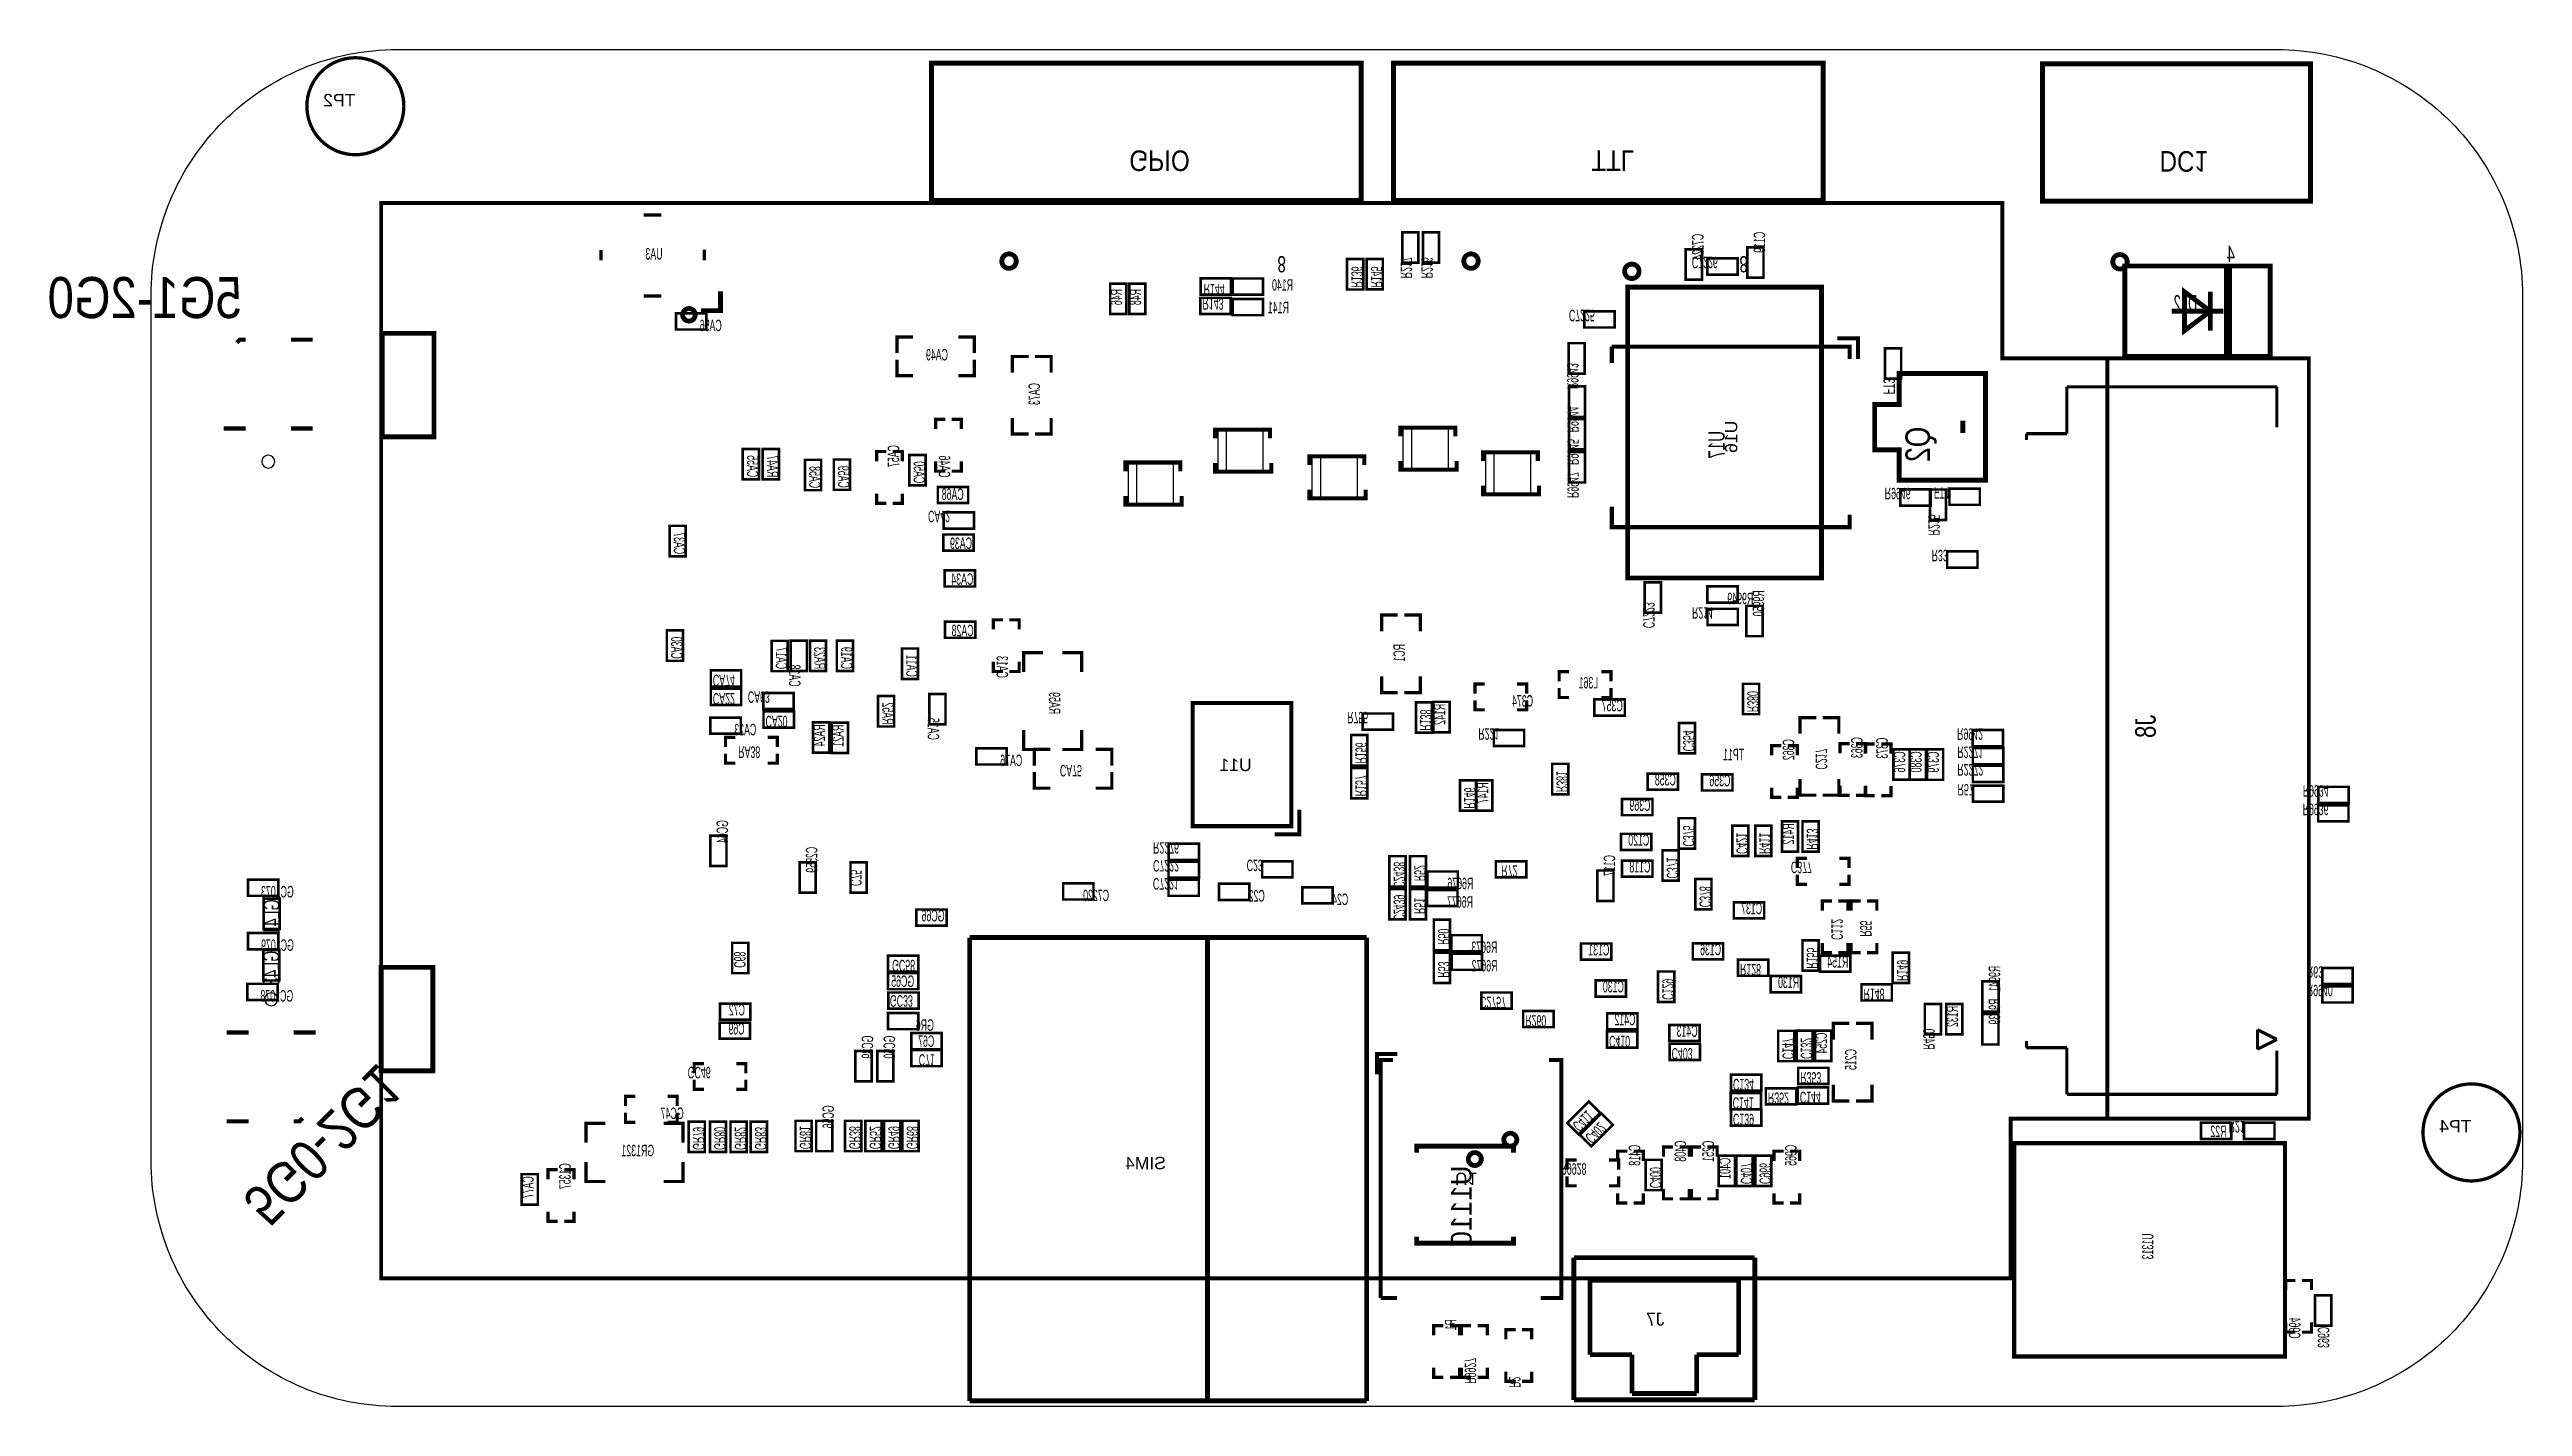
# Model space of a CAD drawing. Extents: x -3.1 to 73.4, y 0 to 42.
import ezdxf

# ---------------------------------------------------------------- set-up
doc = ezdxf.new("R2010")
doc.units = 0
for name, color, linetype in [('BG_OUTLINE', 7, 'CONTINUOUS'), ('PG_SILKSCREEN_BOTTOM', 140, 'CONTINUOUS'), ('RD_SILKSCREEN_BOTTOM', 80, 'CONTINUOUS')]:
    doc.layers.add(name, color=color, linetype=linetype)

msp = doc.modelspace()

# ---------------------------------------------------------------- texts
at = {"layer": 'PG_SILKSCREEN_BOTTOM', "text_generation_flag": 2, "width": 0.699883}
for p in [(34.867164, 35.601783), (49.167364, 35.601783)]:
    msp.add_text('8', height=0.500101, rotation=180, dxfattribs=at).set_placement(p)
msp.add_text('4', height=0.500101, dxfattribs=at).set_placement((64.51092, 35.42284))
at = {"layer": 'RD_SILKSCREEN_BOTTOM', "text_generation_flag": 2}
for s, height, width, p in [('TP2', 0.381, 1.066667, (6.323838, 40.242693)), ('UA3', 0.3556, 0.572143, (15.832404, 35.498024)), ('5G1-2G0', 1.27, 0.86, (2.805176, 33.685683)), ('R140', 0.3556, 0.572143, (35.34918, 34.53384)), ('R141', 0.3556, 0.572143, (35.22218, 33.83534)), ('D12', 0.499999, 0.6, (63.34506, 33.89884)), ('CA56', 0.3556, 0.572143, (17.665751, 33.281341)), ('CA49', 0.3556, 0.572143, (24.66848, 32.374332)), ('CA68', 0.3556, 0.572143, (25.15616, 28.05684)), ('CA39', 0.3556, 0.572143, (25.412395, 26.540181)), ('CA34', 0.3556, 0.572143, (25.452375, 25.430175)), ('R9949', 0.3556, 0.572143, (49.596091, 24.830761)), ('CA28', 0.3556, 0.572143, (25.462357, 23.840186)), ('L361', 0.3556, 0.572143, (44.795821, 22.223273)), ('C374', 0.3556, 0.572143, (42.780458, 21.660333)), ('C357', 0.3556, 0.572143, (45.556551, 21.5154)), ('CA23', 0.3556, 0.572143, (18.735091, 20.771841)), ('CA76', 0.3556, 0.572143, (26.967231, 19.819341)), ('U11', 0.381, 1.066667, (34.069299, 19.66534)), ('TP11', 0.3556, 0.572143, (49.310722, 19.999808)), ('C358', 0.3556, 0.572143, (47.199906, 19.220815)), ('C356', 0.3556, 0.572143, (48.889006, 19.195415)), ('C369', 0.3556, 0.572143, (46.412506, 18.433415)), ('C120', 0.3556, 0.572143, (46.376946, 17.356404)), ('C118', 0.3556, 0.572143, (46.412506, 16.528415)), ('GC1073', 0.3556, 0.572143, (4.417111, 15.755341)), ('R6676', 0.3556, 0.572143, (40.929611, 16.009341)), ('GC66', 0.3556, 0.572143, (24.56434, 15.013102)), ('C7220', 0.3556, 0.572143, (29.653611, 15.641117)), ('C22', 0.3556, 0.572143, (34.475471, 15.628341)), ('C24', 0.3556, 0.572143, (37.058778, 15.520111)), ('R6677', 0.3556, 0.572143, (40.919451, 15.437841)), ('C137', 0.3556, 0.572143, (49.870716, 15.237816)), ('GC1079', 0.3556, 0.572143, (4.420108, 14.103121)), ('R6673', 0.3556, 0.572143, (41.67284, 14.036853)), ('R6672', 0.3556, 0.572143, (41.678784, 13.465353)), ('C131', 0.3556, 0.572143, (45.141007, 13.960805)), ('C136', 0.3556, 0.572143, (48.600741, 13.967765)), ('R154', 0.3556, 0.572143, (52.537716, 13.586917)), ('GC65', 0.3556, 0.572143, (23.623016, 12.984582)), ('C130', 0.3556, 0.572143, (45.591019, 12.817805)), ('R130', 0.3556, 0.572143, (51.013741, 12.952273)), ('GC1078', 0.3556, 0.572143, (4.400321, 12.532309)), ('C72', 0.3556, 0.572143, (18.38259, 12.1031)), ('C69', 0.3556, 0.572143, (18.372582, 11.513083)), ('GR6', 0.3556, 0.572143, (24.231651, 11.627841)), ('C67', 0.3556, 0.572143, (24.244554, 11.128604)), ('C412', 0.3556, 0.572143, (45.94921, 11.801805)), ('C413', 0.3556, 0.572143, (47.875927, 11.4427)), ('GC47', 0.3556, 0.572143, (16.486378, 8.897341)), ('R22', 0.3556, 0.572143, (64.24422, 8.34136)), ('TP4', 0.381, 1.066667, (71.827898, 8.482533)), ('GR1321', 0.3556, 0.572143, (15.573375, 7.745298)), ('SIM4', 0.381, 1.066667, (31.41632, 7.345096))]:
    msp.add_text(s, height=height, dxfattribs=dict(at, width=width)).set_placement(p)
for s, height, rotation, width, p in [('GPIO', 0.635, 180, 0.88, (30.283556, 38.87277)), ('TTL', 0.635, 180, 0.88, (44.583756, 38.87277)), ('DC1', 0.635, 180, 0.88, (62.173256, 38.85245)), ('C7224', 0.3556, 90, 0.572143, (48.057079, 36.294111)), ('C119', 0.3556, 90, 0.572143, (49.962079, 36.357611)), ('R136', 0.3556, 270, 0.572143, (37.153418, 34.634576)), ('R145', 0.3556, 270, 0.572143, (37.760478, 34.635059)), ('R217', 0.3556, 270, 0.572143, (38.678841, 34.917329)), ('R216', 0.3556, 270, 0.572143, (39.318921, 34.917329)), ('C7226', 0.3556, 180, 0.572143, (47.696069, 35.583139)), ('R46', 0.3556, 90, 0.572143, (30.057547, 34.584894)), ('R48', 0.3556, 90, 0.572143, (30.646827, 34.584869)), ('R144', 0.3556, 180, 0.572143, (32.583679, 34.741917)), ('R143', 0.3556, 180, 0.572143, (32.548957, 34.303208)), ('C7225', 0.3556, 180, 0.572143, (43.888609, 33.944839)), ('R9943', 0.3556, 270, 0.572143, (43.829961, 31.488329)), ('CA73', 0.3556, 90, 0.572143, (27.516328, 31.67634)), ('FT3', 0.3556, 270, 0.572143, (53.624201, 31.328309)), ('R9944', 0.3556, 270, 0.572143, (43.840121, 30.149749)), ('R9945', 0.3556, 270, 0.572143, (43.840121, 29.141369)), ('U17', 0.500101, 90, 0.699883, (48.70958, 30.19298)), ('U16', 0.381, 90, 1.066667, (49.10008, 30.510099)), ('Q2', 0.762, 90, 0.8, (55.0672, 30.32252)), ('CA55', 0.3556, 270, 0.572143, (18.446928, 28.76009)), ('RA47', 0.3556, 270, 0.572143, (19.066002, 28.758794)), ('CA58', 0.3556, 270, 0.572143, (20.375118, 28.422371)), ('CA59', 0.3556, 270, 0.572143, (21.265134, 28.432379)), ('CA57', 0.3556, 90, 0.572143, (23.157459, 29.755338)), ('CA50', 0.3556, 270, 0.572143, (23.605134, 28.572384)), ('CA46', 0.3556, 270, 0.572143, (24.38367, 28.749168)), ('R9947', 0.3556, 270, 0.572143, (43.840121, 28.117749)), ('R9946', 0.3556, 180, 0.572143, (53.665069, 28.433039)), ('FT4', 0.3556, 180, 0.572143, (55.189069, 28.455899)), ('CA42', 0.3556, 180, 0.572143, (24.051209, 27.721839)), ('R215', 0.3556, 270, 0.572143, (55.013581, 26.959509)), ('CA37', 0.3556, 270, 0.572143, (16.18074, 26.378383)), ('R33', 0.3556, 180, 0.572143, (55.117949, 26.515339)), ('C7223', 0.3556, 270, 0.572143, (46.187081, 24.089309)), ('R214', 0.3556, 180, 0.572143, (47.698609, 24.737339)), ('R9950', 0.3556, 90, 0.572143, (49.934139, 25.260351)), ('CA30', 0.3556, 270, 0.572143, (16.096844, 23.141534)), ('CA17', 0.3556, 270, 0.572143, (19.340398, 22.821519)), ('RA23', 0.3556, 270, 0.572143, (20.526578, 22.824059)), ('CA19', 0.3556, 270, 0.572143, (21.357996, 22.826396)), ('CA11', 0.3556, 270, 0.572143, (23.375137, 22.582378)), ('CA13', 0.3556, 270, 0.572143, (26.171881, 22.548342)), ('RC1', 0.3556, 90, 0.572143, (38.810362, 23.598886)), ('CA74', 0.3556, 180, 0.572143, (17.390491, 22.650907)), ('CA18', 0.3556, 270, 0.572143, (19.748221, 22.280829)), ('CA22', 0.3556, 180, 0.572143, (17.390491, 22.079382)), ('CA63', 0.3556, 180, 0.572143, (18.473369, 22.133839)), ('RA52', 0.3556, 270, 0.572143, (22.634753, 21.109584)), ('RA59', 0.3556, 270, 0.572143, (27.790978, 21.427059)), ('R755', 0.3556, 180, 0.572143, (37.025529, 21.498839)), ('R138', 0.3556, 270, 0.572143, (39.284529, 20.91911)), ('R142', 0.3556, 90, 0.572143, (40.064411, 21.745854)), ('R380', 0.3556, 270, 0.572143, (49.408944, 21.490559)), ('CA20', 0.3556, 180, 0.572143, (19.021171, 21.380856)), ('RA24', 0.3556, 90, 0.572143, (20.858963, 21.111261)), ('RA21', 0.3556, 90, 0.572143, (21.438972, 21.102853)), ('CA15', 0.3556, 270, 0.572143, (24.040821, 20.629829)), ('R221', 0.3556, 180, 0.572143, (41.084957, 20.990839)), ('C354', 0.3556, 270, 0.572143, (47.425407, 20.276566)), ('C363', 0.3556, 90, 0.572143, (52.979777, 20.71784)), ('C373', 0.3556, 90, 0.572143, (53.758617, 20.702778)), ('R9942', 0.3556, 180, 0.572143, (55.905222, 20.988426)), ('J8', 0.635, 90, 0.8, (62.053597, 21.409558)), ('RA38', 0.3556, 180, 0.572143, (18.175859, 20.428382)), ('R156', 0.3556, 270, 0.572143, (37.280444, 19.902551)), ('C362', 0.3556, 90, 0.572143, (50.862357, 20.65434)), ('C217', 0.3556, 270, 0.572143, (51.527227, 19.712508)), ('C376', 0.3556, 90, 0.572143, (54.299282, 20.276464)), ('C380', 0.3556, 90, 0.572143, (54.807282, 20.276464)), ('C379', 0.3556, 90, 0.572143, (55.343222, 20.272629)), ('R2271', 0.3556, 180, 0.572143, (55.912842, 20.424546)), ('CA75', 0.3556, 180, 0.572143, (28.132659, 19.856882)), ('R157', 0.3556, 270, 0.572143, (37.280444, 18.886551)), ('R146', 0.3556, 270, 0.572143, (40.645944, 18.505551)), ('R147', 0.3556, 90, 0.572143, (41.391002, 19.319113)), ('R381', 0.3556, 270, 0.572143, (43.503444, 19.013551)), ('R2272', 0.3556, 180, 0.572143, (55.912817, 19.881012)), ('R57', 0.3556, 180, 0.572143, (55.920437, 19.266306)), ('R9934', 0.3556, 180, 0.572143, (66.606039, 19.228664)), ('R9936', 0.3556, 180, 0.572143, (66.601823, 18.657164)), ('GC64', 0.3556, 90, 0.572143, (17.861559, 18.148351)), ('C375', 0.3556, 270, 0.572143, (47.421013, 17.331766)), ('C421', 0.3556, 270, 0.572143, (49.076407, 17.101566)), ('R411', 0.3556, 270, 0.572143, (49.787607, 17.101566)), ('R412', 0.3556, 90, 0.572143, (50.852527, 18.049113)), ('R413', 0.3556, 270, 0.572143, (51.250444, 17.235551)), ('C2559', 0.3556, 90, 0.572143, (20.625079, 17.322851)), ('C7222', 0.3556, 180, 0.572143, (31.015153, 16.914063)), ('R2276', 0.3556, 180, 0.572143, (31.017235, 17.465954)), ('C23', 0.3556, 180, 0.572143, (33.914029, 16.926839)), ('C2438', 0.3556, 270, 0.572143, (38.464007, 16.0544)), ('C117', 0.3556, 90, 0.572143, (45.318959, 17.068343)), ('C371', 0.3556, 270, 0.572143, (46.917407, 16.339566)), ('C377', 0.3556, 180, 0.572143, (50.760122, 16.863339)), ('C75', 0.3556, 270, 0.572143, (21.638539, 16.11056)), ('C7221', 0.3556, 180, 0.572143, (31.013349, 16.355339)), ('R52', 0.3556, 270, 0.572143, (39.099033, 16.257753)), ('R72', 0.3556, 180, 0.572143, (41.792931, 16.744899)), ('C378', 0.3556, 270, 0.572143, (47.933381, 15.450541)), ('GL41', 0.508, 90, 0.65, (3.983863, 15.695625)), ('C2439', 0.3556, 270, 0.572143, (38.464033, 15.038349)), ('R51', 0.3556, 270, 0.572143, (39.099084, 15.241803)), ('R50', 0.3556, 270, 0.572143, (39.838224, 14.289253)), ('C112', 0.3556, 270, 0.572143, (52.012418, 14.441551)), ('R55', 0.3556, 270, 0.572143, (52.901418, 14.543278)), ('GL43', 0.508, 90, 0.65, (3.973424, 14.105433)), ('C68', 0.3556, 270, 0.572143, (18.0467, 13.57884)), ('GC58', 0.3556, 180, 0.572143, (22.938384, 13.824382)), ('R155', 0.3556, 270, 0.572143, (51.250418, 13.552551)), ('R149', 0.3556, 270, 0.572143, (54.044393, 13.171551)), ('R53', 0.3556, 270, 0.572143, (39.838173, 13.273303)), ('C129', 0.3556, 270, 0.572143, (46.780704, 12.58636)), ('R128', 0.3556, 180, 0.572143, (49.184179, 13.696899)), ('R9941', 0.3556, 90, 0.572143, (57.239179, 13.639851)), ('R63', 0.3556, 180, 0.572143, (66.733369, 13.624839)), ('R9940', 0.3556, 180, 0.572143, (66.733369, 13.053339)), ('GC33', 0.3556, 180, 0.572143, (22.869296, 12.729261)), ('C2757', 0.3556, 180, 0.572143, (41.139897, 12.681382)), ('R148', 0.3556, 180, 0.572143, (53.009419, 12.935407)), ('R132', 0.3556, 90, 0.572143, (55.935042, 12.397613)), ('R9939', 0.3556, 90, 0.572143, (57.236639, 12.623851)), ('R260', 0.3556, 180, 0.572143, (42.536974, 12.109882)), ('C254', 0.3556, 90, 0.572143, (51.87856, 11.572596)), ('R450', 0.3556, 270, 0.572143, (54.856101, 11.041329)), ('GC39', 0.3556, 90, 0.572143, (22.352279, 11.480851)), ('GC50', 0.3556, 90, 0.572143, (23.030459, 11.480851)), ('C71', 0.3556, 180, 0.572143, (23.763986, 10.903356)), ('C410', 0.3556, 180, 0.572143, (45.132879, 11.474856)), ('C403', 0.3556, 180, 0.572143, (47.068359, 11.093856)), ('C147', 0.3556, 270, 0.572143, (50.498807, 10.751566)), ('C132', 0.3556, 270, 0.572143, (51.067538, 10.759059)), ('C215', 0.3556, 90, 0.572143, (52.790496, 11.064621)), ('5G0-2G1', 1.27, 225, 0.86, (2.763876, 6.408903)), ('GC46', 0.3556, 180, 0.572143, (16.612362, 10.513339)), ('C134', 0.3556, 180, 0.572143, (48.968304, 10.14128)), ('R353', 0.3556, 180, 0.572143, (51.04831, 10.349357)), ('GC56', 0.3556, 90, 0.572143, (21.138159, 9.321851)), ('C141', 0.3556, 180, 0.572143, (48.958119, 9.569882)), ('R352', 0.3556, 180, 0.572143, (50.049252, 9.718192)), ('C144', 0.3556, 180, 0.572143, (51.038328, 9.74438)), ('GR79', 0.3556, 270, 0.572143, (16.773017, 7.940827)), ('GR80', 0.3556, 270, 0.572143, (17.431918, 7.941437)), ('GR82', 0.3556, 270, 0.572143, (18.067884, 7.940827)), ('GR83', 0.3556, 270, 0.572143, (18.694781, 7.941259)), ('GR81', 0.3556, 270, 0.572143, (20.079538, 7.965059)), ('GR38', 0.3556, 270, 0.572143, (21.613698, 7.965059)), ('GR52', 0.3556, 270, 0.572143, (22.243593, 7.965059)), ('GR49', 0.3556, 270, 0.572143, (22.822713, 7.965059)), ('GR68', 0.3556, 270, 0.572143, (23.389158, 7.965059)), ('C411', 0.3556, 225, 0.572143, (43.97502, 8.726221)), ('C402', 0.3556, 225, 0.572143, (44.36557, 8.35853)), ('C139', 0.3556, 180, 0.572143, (48.968279, 9.061856)), ('R21', 0.3556, 180, 0.572143, (64.309701, 8.831859)), ('C418', 0.3556, 90, 0.572143, (46.096199, 8.101838)), ('C408', 0.3556, 90, 0.572143, (47.516059, 8.228838)), ('C251', 0.3556, 90, 0.572143, (48.377119, 8.228838)), ('C401', 0.3556, 90, 0.572143, (48.894162, 7.699121)), ('C965', 0.3556, 90, 0.572143, (50.934899, 8.101838)), ('CA77', 0.3556, 90, 0.572143, (11.840667, 7.127646)), ('C1357', 0.3556, 90, 0.572143, (12.989839, 7.530338)), ('U1', 0.381, 180, 1.066667, (40.358441, 7.23834)), ('R9928', 0.3556, 180, 0.572143, (43.630342, 7.528839)), ('C400', 0.3556, 270, 0.572143, (46.393964, 6.758584)), ('C407', 0.3556, 270, 0.572143, (49.208233, 6.885559)), ('C966', 0.3556, 270, 0.572143, (49.789893, 6.885584)), ('U1313', 0.3556, 90, 0.572143, (61.982274, 5.357368)), ('R1', 0.3556, 90, 0.572143, (40.404059, 2.704338)), ('C964', 0.3556, 270, 0.572143, (66.176881, 2.101342)), ('C963', 0.3556, 90, 0.572143, (67.427348, 2.46634)), ('R9927', 0.3556, 270, 0.572143, (40.662581, 0.704342)), ('R2', 0.3556, 270, 0.572143, (42.036721, 0.577342))]:
    msp.add_text(s, height=height, rotation=rotation, dxfattribs=dict(at, width=width)).set_placement(p)
msp.add_text('U1110', height=0.635, rotation=90, dxfattribs=at).set_placement((40.875458, 7.458202))
msp.add_text('J7', height=0.399999, dxfattribs=at).set_placement((46.843696, 2.50571))

# ---------------------------------------------------------------- linework, layer by layer
at = {"layer": 'BG_OUTLINE'}
msp.add_lwpolyline([(8.1534, 41.9989), (65.78854, 41.9989, -0.414214), (73.40854, 34.3789), (73.40854, 7.62, -0.414214), (65.78854, 0), (7.62, 0, -0.414214), (0, 7.62), (0, 34.3789, -0.414214), (7.62, 41.9989), (8.1534, 41.9989)], format="xyb", dxfattribs=at)
msp.add_lwpolyline([(8.1534, 41.9989), (65.78854, 41.9989, -0.414214), (73.40854, 34.3789), (73.40854, 7.62, -0.414214), (65.78854, 0), (7.62, 0, -0.414214), (0, 7.62), (0, 34.3789, -0.414214), (7.62, 41.9989)], format="xyb", close=True, dxfattribs=at)
msp.add_lwpolyline([(8.1534, 41.9989), (65.78854, 41.9989, -0.414214), (73.40854, 34.3789), (73.40854, 7.62, -0.414214), (65.78854, 0), (7.62, 0, -0.414214), (0, 7.62), (0, 34.3789, -0.414214), (7.62, 41.9989)], format="xyb", close=True, dxfattribs=at)
msp.add_lwpolyline([(8.1534, 41.9989), (65.78854, 41.9989, -0.414214), (73.40854, 34.3789), (73.40854, 7.62, -0.414214), (65.78854, 0), (7.62, 0, -0.414214), (0, 7.62), (0, 34.3789, -0.414214), (7.62, 41.9989)], format="xyb", close=True, dxfattribs=at)
at = {"layer": 'PG_SILKSCREEN_BOTTOM'}
for points, const_width in [([(7.824749, 40.242693, 1), (4.822927, 40.242693, 1), (7.824749, 40.242693)], 0.1016), ([(26.78115, 35.449383, 0.999987), (26.334161, 35.449383, 1.000013), (26.78115, 35.449383)], 0.150089), ([(41.08135, 35.449383, 0.999987), (40.634361, 35.449383, 1.000013), (41.08135, 35.449383)], 0.150089), ([(46.06097, 35.132874, 0.999972), (45.613777, 35.132874, 1.000028), (46.06097, 35.132874)], 0.150012), ([(61.170871, 35.429063, 0.999987), (60.723856, 35.429063, 1.000013), (61.170871, 35.429063)], 0.150089), ([(16.84462, 33.787004, 1), (16.455441, 33.787004, 1), (16.84462, 33.787004)], 0.150089), ([(73.328809, 8.482533, 1), (70.326987, 8.482533, 1), (73.328809, 8.482533)], 0.1016), ([(42.275506, 8.258277, 1.000017), (41.875608, 8.258277, 0.999983), (42.275506, 8.258277)], 0.150114), ([(41.175686, 7.658278, 1.000011), (40.775433, 7.658278, 0.999989), (41.175686, 7.658278)], 0.150114)]:
    msp.add_lwpolyline(points, format="xyb", dxfattribs=dict(at, const_width=const_width))
for points, const_width in [([(24.157661, 41.57439), (37.457659, 41.57439), (37.457659, 37.324386), (24.157661, 37.324386), (24.157661, 41.57439)], 0.150012), ([(38.457861, 41.57439), (51.757859, 41.57439), (51.757859, 37.324386), (38.457861, 37.324386), (38.457861, 41.57439)], 0.150012), ([(58.547356, 41.55407), (66.847364, 41.55407), (66.847364, 37.304066), (58.547356, 37.304066), (58.547356, 41.55407)], 0.150012), ([(57.303594, 37.249557), (7.123608, 37.249557), (7.123608, 3.969563), (57.563588, 3.969563), (57.563588, 8.909558), (60.5536, 8.909558), (60.5536, 32.439559), (57.303594, 32.439559), (57.303594, 37.249557)], 0.11999), ([(15.248255, 36.879657), (15.793263, 36.879657)], 0.100101), ([(39.228852, 36.337342), (39.228852, 35.397338), (38.728828, 35.397338), (38.728828, 36.337342), (39.228852, 36.337342), (39.228852, 36.057332)], 0.08001), ([(38.728828, 36.247349), (38.728828, 36.337342), (38.818845, 36.337342)], 0.08001), ([(39.138835, 36.337342), (39.228852, 36.337342), (39.228852, 36.247349)], 0.08001), ([(39.868932, 36.337342), (39.868932, 35.397338), (39.368908, 35.397338), (39.368908, 36.337342), (39.868932, 36.337342), (39.868932, 36.057332)], 0.08001), ([(39.368908, 36.247349), (39.368908, 36.337342), (39.458925, 36.337342)], 0.08001), ([(39.778915, 36.337342), (39.868932, 36.337342), (39.868932, 36.247349)], 0.08001), ([(13.927455, 35.787762), (13.927455, 35.469957)], 0.100101), ([(17.127245, 35.474072), (17.127245, 35.798963)], 0.100101), ([(37.521972, 35.511334), (37.521972, 34.57133), (37.021948, 34.57133), (37.021948, 35.511334), (37.521972, 35.511334), (37.521972, 35.231324)], 0.08001), ([(37.021948, 35.421341), (37.021948, 35.511334), (37.111965, 35.511334)], 0.08001), ([(37.431955, 35.511334), (37.521972, 35.511334), (37.521972, 35.421341)], 0.08001), ([(38.129032, 35.511842), (38.129032, 34.571838), (37.629008, 34.571838), (37.629008, 35.511842), (38.129032, 35.511842), (38.129032, 35.231832)], 0.08001), ([(37.629008, 35.421849), (37.629008, 35.511842), (37.719025, 35.511842)], 0.08001), ([(38.039015, 35.511842), (38.129032, 35.511842), (38.129032, 35.421849)], 0.08001), ([(38.818845, 35.397338), (38.728828, 35.397338), (38.728828, 35.487331)], 0.08001), ([(39.228852, 35.487331), (39.228852, 35.397338), (39.138835, 35.397338)], 0.08001), ([(39.458925, 35.397338), (39.368908, 35.397338), (39.368908, 35.487331)], 0.08001), ([(39.868932, 35.487331), (39.868932, 35.397338), (39.778915, 35.397338)], 0.08001), ([(47.507068, 34.874098), (47.507068, 35.814102), (48.007092, 35.814102), (48.007092, 34.874098), (47.507068, 34.874098), (47.507068, 35.154108)], 0.08001), ([(47.507068, 35.724109), (47.507068, 35.814102), (47.597085, 35.814102)], 0.08001), ([(47.917075, 35.814102), (48.007092, 35.814102), (48.007092, 35.724109)], 0.08001), ([(49.116082, 35.033128), (48.176078, 35.033128), (48.176078, 35.533152), (49.116082, 35.533152), (49.116082, 35.033128), (48.836072, 35.033128)], 0.08001), ([(48.176078, 35.443135), (48.176078, 35.533152), (48.266071, 35.533152)], 0.08001), ([(49.026089, 35.533152), (49.116082, 35.533152), (49.116082, 35.443135)], 0.08001), ([(49.412068, 34.937598), (49.412068, 35.877602), (49.912092, 35.877602), (49.912092, 34.937598), (49.412068, 34.937598), (49.412068, 35.217608)], 0.08001), ([(49.412068, 35.787609), (49.412068, 35.877602), (49.502085, 35.877602)], 0.08001), ([(49.822075, 35.877602), (49.912092, 35.877602), (49.912092, 35.787609)], 0.08001), ([(65.595068, 32.498868), (61.095052, 32.498843), (61.095077, 35.298837), (65.595068, 35.298837), (65.595068, 32.498868)], 0.150012), ([(64.245084, 35.298863), (64.245084, 32.498843)], 0.150012), ([(64.345058, 35.298837), (64.345083, 32.498843)], 0.150012), ([(17.627346, 34.516568), (17.627346, 33.916569), (17.027347, 33.916569)], 0.150012), ([(30.188992, 34.749842), (30.188992, 33.809838), (29.688968, 33.809838), (29.688968, 34.749842), (30.188992, 34.749842), (30.188992, 34.469832)], 0.08001), ([(29.688968, 34.659849), (29.688968, 34.749842), (29.778985, 34.749842)], 0.08001), ([(30.098975, 34.749842), (30.188992, 34.749842), (30.188992, 34.659849)], 0.08001), ([(30.778272, 34.749842), (30.778272, 33.809838), (30.278248, 33.809838), (30.278248, 34.749842), (30.778272, 34.749842), (30.778272, 34.469832)], 0.08001), ([(30.278248, 34.659849), (30.278248, 34.749842), (30.368265, 34.749842)], 0.08001), ([(30.688255, 34.749842), (30.778272, 34.749842), (30.778272, 34.659849)], 0.08001), ([(33.426756, 34.412428), (32.486752, 34.412428), (32.486752, 34.912452), (33.426756, 34.912452), (33.426756, 34.412428), (33.146746, 34.412428)], 0.08001), ([(32.486752, 34.822435), (32.486752, 34.912452), (32.576745, 34.912452)], 0.08001), ([(32.576745, 34.412428), (32.486752, 34.412428), (32.486752, 34.502446)], 0.08001), ([(33.336763, 34.912452), (33.426756, 34.912452), (33.426756, 34.822435)], 0.08001), ([(33.426756, 34.502446), (33.426756, 34.412428), (33.336763, 34.412428)], 0.08001), ([(33.482178, 34.910852), (34.422182, 34.910852), (34.422182, 34.410828), (33.482178, 34.410828), (33.482178, 34.910852), (33.762188, 34.910852)], 0.08001), ([(33.482178, 34.820835), (33.482178, 34.910852), (33.572171, 34.910852)], 0.08001), ([(33.572171, 34.410828), (33.482178, 34.410828), (33.482178, 34.500845)], 0.08001), ([(34.332189, 34.910852), (34.422182, 34.910852), (34.422182, 34.820835)], 0.08001), ([(34.422182, 34.500845), (34.422182, 34.410828), (34.332189, 34.410828)], 0.08001), ([(37.111965, 34.57133), (37.021948, 34.57133), (37.021948, 34.661323)], 0.08001), ([(37.521972, 34.661323), (37.521972, 34.57133), (37.431955, 34.57133)], 0.08001), ([(37.719025, 34.571838), (37.629008, 34.571838), (37.629008, 34.661831)], 0.08001), ([(38.129032, 34.661831), (38.129032, 34.571838), (38.039015, 34.571838)], 0.08001), ([(51.709574, 34.642984), (51.709574, 25.642976), (45.709586, 25.642976), (45.709586, 34.642984), (51.709574, 34.642984)], 0.150012), ([(47.597085, 34.874098), (47.507068, 34.874098), (47.507068, 34.964091)], 0.08001), ([(48.007092, 34.964091), (48.007092, 34.874098), (47.917075, 34.874098)], 0.08001), ([(48.266071, 35.033128), (48.176078, 35.033128), (48.176078, 35.123145)], 0.08001), ([(49.116082, 35.123145), (49.116082, 35.033128), (49.026089, 35.033128)], 0.08001), ([(49.502085, 34.937598), (49.412068, 34.937598), (49.412068, 35.027591)], 0.08001), ([(49.912092, 35.027591), (49.912092, 34.937598), (49.822075, 34.937598)], 0.08001), ([(62.945086, 33.298867), (62.945086, 34.498839), (63.745085, 33.89884), (62.945086, 33.298867)], 0.150012), ([(63.745085, 34.498839), (63.745085, 33.298867)], 0.150012), ([(15.248255, 34.366657), (15.793263, 34.366657)], 0.100101), ([(16.245738, 33.831352), (17.185742, 33.831352), (17.185742, 33.331328), (16.245738, 33.331328), (16.245738, 33.831352), (16.525748, 33.831352)], 0.08001), ([(16.245738, 33.741335), (16.245738, 33.831352), (16.335731, 33.831352)], 0.08001), ([(17.095749, 33.831352), (17.185742, 33.831352), (17.185742, 33.741335)], 0.08001), ([(29.778985, 33.809838), (29.688968, 33.809838), (29.688968, 33.899831)], 0.08001), ([(30.188992, 33.899831), (30.188992, 33.809838), (30.098975, 33.809838)], 0.08001), ([(30.368265, 33.809838), (30.278248, 33.809838), (30.278248, 33.899831)], 0.08001), ([(30.778272, 33.899831), (30.778272, 33.809838), (30.688255, 33.809838)], 0.08001), ([(33.416596, 33.811997), (32.476592, 33.811997), (32.476592, 34.312022), (33.416596, 34.312022), (33.416596, 33.811997), (33.136586, 33.811997)], 0.08001), ([(32.476592, 34.222004), (32.476592, 34.312022), (32.566585, 34.312022)], 0.08001), ([(32.566585, 33.811997), (32.476592, 33.811997), (32.476592, 33.902015)], 0.08001), ([(33.326603, 34.312022), (33.416596, 34.312022), (33.416596, 34.222004)], 0.08001), ([(33.416596, 33.902015), (33.416596, 33.811997), (33.326603, 33.811997)], 0.08001), ([(33.482178, 34.275852), (34.422182, 34.275852), (34.422182, 33.775828), (33.482178, 33.775828), (33.482178, 34.275852), (33.762188, 34.275852)], 0.08001), ([(33.482178, 34.185835), (33.482178, 34.275852), (33.572171, 34.275852)], 0.08001), ([(33.572171, 33.775828), (33.482178, 33.775828), (33.482178, 33.865845)], 0.08001), ([(34.332189, 34.275852), (34.422182, 34.275852), (34.422182, 34.185835)], 0.08001), ([(34.422182, 33.865845), (34.422182, 33.775828), (34.332189, 33.775828)], 0.08001), ([(45.308622, 33.394828), (44.368618, 33.394828), (44.368618, 33.894852), (45.308622, 33.894852), (45.308622, 33.394828), (45.028612, 33.394828)], 0.08001), ([(44.368618, 33.804835), (44.368618, 33.894852), (44.458611, 33.894852)], 0.08001), ([(45.218629, 33.894852), (45.308622, 33.894852), (45.308622, 33.804835)], 0.08001), ([(62.545062, 33.89884), (64.145058, 33.89884)], 0.150012), ([(2.927121, 33.018222), (2.752115, 33.018222), (2.657119, 32.923226)], 0.129997), ([(5.002022, 33.018222), (4.327119, 33.018222)], 0.129997), ([(8.760358, 33.112837), (8.760358, 30.012843), (7.160362, 30.012843), (7.160362, 33.212837), (8.760358, 33.212837), (8.760358, 33.112837)], 0.150012), ([(16.335731, 33.331328), (16.245738, 33.331328), (16.245738, 33.421345)], 0.08001), ([(17.185742, 33.421345), (17.185742, 33.331328), (17.095749, 33.331328)], 0.08001), ([(23.587481, 33.101839), (23.087482, 33.101839), (23.087482, 32.60184)], 0.1), ([(24.987479, 33.101839), (25.487478, 33.101839), (25.487478, 32.60184)], 0.1), ([(44.379972, 32.908342), (44.379972, 31.968338), (43.879948, 31.968338), (43.879948, 32.908342), (44.379972, 32.908342), (44.379972, 32.628332)], 0.08001), ([(43.879948, 32.818349), (43.879948, 32.908342), (43.969965, 32.908342)], 0.08001), ([(44.289955, 32.908342), (44.379972, 32.908342), (44.379972, 32.818349)], 0.08001), ([(44.458611, 33.394828), (44.368618, 33.394828), (44.368618, 33.484845)], 0.08001), ([(45.308622, 33.484845), (45.308622, 33.394828), (45.218629, 33.394828)], 0.08001), ([(52.20208, 33.0581), (52.83708, 33.0581), (52.83708, 32.4231)], 0.127), ([(23.087482, 32.40184), (23.087482, 31.901841), (23.587481, 31.901841)], 0.1), ([(25.487478, 32.40184), (25.487478, 31.901841), (24.987479, 31.901841)], 0.1), ([(26.661821, 31.995339), (26.661821, 32.495338), (27.16182, 32.495338)], 0.1), ([(27.36182, 32.495338), (27.861844, 32.495338), (27.861844, 31.995339)], 0.1), ([(52.58308, 32.4231), (52.58308, 32.8041), (45.21708, 32.8041)], 0.127), ([(45.21708, 32.8041), (45.21708, 32.2961)], 0.127), ([(54.174212, 32.748322), (54.174212, 31.808318), (53.674188, 31.808318), (53.674188, 32.748322), (54.174212, 32.748322), (54.174212, 32.468312)], 0.08001), ([(53.674188, 32.658329), (53.674188, 32.748322), (53.764205, 32.748322)], 0.08001), ([(54.084195, 32.748322), (54.174212, 32.748322), (54.174212, 32.658329)], 0.08001), ([(60.5536, 32.439559), (66.793593, 32.439559), (66.793593, 8.909558), (60.293606, 8.909558)], 0.11999), ([(43.969965, 31.968338), (43.879948, 31.968338), (43.879948, 32.058331)], 0.08001), ([(44.390132, 31.569762), (44.390132, 30.629758), (43.890108, 30.629758), (43.890108, 31.569762), (44.390132, 31.569762), (44.390132, 31.289752)], 0.08001), ([(43.890108, 31.479769), (43.890108, 31.569762), (43.980125, 31.569762)], 0.08001), ([(44.379972, 32.058331), (44.379972, 31.968338), (44.289955, 31.968338)], 0.08001), ([(44.300115, 31.569762), (44.390132, 31.569762), (44.390132, 31.479769)], 0.08001), ([(54.1147, 31.78302), (54.1147, 31.00832), (53.3527, 31.00832), (53.3527, 29.61132), (54.1147, 29.61132), (54.1147, 28.67152), (56.7817, 28.67152), (56.7817, 31.97352), (54.1147, 31.97352), (54.1147, 31.78302)], 0.1524), ([(53.764205, 31.808318), (53.674188, 31.808318), (53.674188, 31.898311)], 0.08001), ([(54.174212, 31.898311), (54.174212, 31.808318), (54.084195, 31.808318)], 0.08001), ([(59.30359, 31.559551), (59.30359, 30.109566)], 0.1), ([(65.803602, 31.559551), (59.30359, 31.559551)], 0.1), ([(65.803602, 30.309566), (65.803602, 31.559551)], 0.1), ([(26.661821, 30.595341), (26.661821, 30.095342), (27.16182, 30.095342)], 0.1), ([(27.36182, 30.095342), (27.861844, 30.095342), (27.861844, 30.595341)], 0.1), ([(43.980125, 30.629758), (43.890108, 30.629758), (43.890108, 30.719751)], 0.08001), ([(44.390132, 30.719751), (44.390132, 30.629758), (44.300115, 30.629758)], 0.08001), ([(2.252218, 30.268418), (2.927096, 30.268418)], 0.129997), ([(4.327119, 30.268418), (5.002022, 30.268418)], 0.129997), ([(24.583669, 30.549164), (24.28367, 30.549164), (24.28367, 30.249165)], 0.1), ([(25.083668, 30.249165), (25.083668, 30.549164), (24.783669, 30.549164)], 0.1), ([(32.939711, 29.96184), (32.939711, 30.230851), (34.639529, 30.230851), (34.639529, 29.96184)], 0.127), ([(38.672491, 30.02534), (38.672491, 30.294351), (40.372309, 30.294351), (40.372309, 30.02534)], 0.127), ([(44.390132, 30.561382), (44.390132, 29.621378), (43.890108, 29.621378), (43.890108, 30.561382), (44.390132, 30.561382), (44.390132, 30.281372)], 0.08001), ([(43.890108, 30.471389), (43.890108, 30.561382), (43.980125, 30.561382)], 0.08001), ([(44.300115, 30.561382), (44.390132, 30.561382), (44.390132, 30.471389)], 0.08001), ([(56.0832, 30.51302), (56.0832, 30.13202)], 0.1524), ([(58.053605, 30.109566), (58.053605, 29.909567)], 0.1), ([(59.30359, 30.109566), (58.053605, 30.109566)], 0.1), ([(18.815482, 29.636847), (18.815482, 28.696844), (18.315457, 28.696844), (18.315457, 29.636847), (18.815482, 29.636847), (18.815482, 29.356837)], 0.08001), ([(18.315457, 29.546855), (18.315457, 29.636847), (18.405475, 29.636847)], 0.08001), ([(18.725464, 29.636847), (18.815482, 29.636847), (18.815482, 29.546855)], 0.08001), ([(18.934557, 28.695548), (18.934557, 29.635552), (19.434581, 29.635552), (19.434581, 28.695548), (18.934557, 28.695548), (18.934557, 28.975558)], 0.08001), ([(18.934557, 29.545559), (18.934557, 29.635552), (19.024575, 29.635552)], 0.08001), ([(19.344564, 29.635552), (19.434581, 29.635552), (19.434581, 29.545559)], 0.08001), ([(20.243648, 28.359151), (20.243648, 29.299154), (20.743672, 29.299154), (20.743672, 28.359151), (20.243648, 28.359151), (20.243648, 28.63916)], 0.08001), ([(20.243648, 29.209162), (20.243648, 29.299154), (20.333665, 29.299154)], 0.08001), ([(20.653654, 29.299154), (20.743672, 29.299154), (20.743672, 29.209162)], 0.08001), ([(21.133638, 28.369158), (21.133638, 29.309162), (21.633663, 29.309162), (21.633663, 28.369158), (21.133638, 28.369158), (21.133638, 28.649168)], 0.08001), ([(21.133638, 29.219169), (21.133638, 29.309162), (21.223656, 29.309162)], 0.08001), ([(21.543645, 29.309162), (21.633663, 29.309162), (21.633663, 29.219169)], 0.08001), ([(22.457461, 29.255339), (22.457461, 29.555338), (22.75746, 29.555338)], 0.1), ([(22.95746, 29.555338), (23.257459, 29.555338), (23.257459, 29.255339)], 0.1), ([(23.473639, 28.509163), (23.473639, 29.449166), (23.973663, 29.449166), (23.973663, 28.509163), (23.473639, 28.509163), (23.473639, 28.789173)], 0.08001), ([(23.473639, 29.359174), (23.473639, 29.449166), (23.563656, 29.449166)], 0.08001), ([(23.883645, 29.449166), (23.973663, 29.449166), (23.973663, 29.359174)], 0.08001), ([(24.583669, 28.949167), (24.28367, 28.949167), (24.28367, 29.249167)], 0.1), ([(25.083668, 29.249167), (25.083668, 28.949167), (24.783669, 28.949167)], 0.1), ([(30.163491, 28.94584), (30.163491, 29.214851), (31.863309, 29.214851), (31.863309, 28.94584)], 0.127), ([(32.939711, 29.19984), (32.939711, 28.930829), (34.67862, 28.930829), (34.67862, 29.19984)], 0.127), ([(35.855631, 29.13634), (35.855631, 29.405351), (37.555449, 29.405351), (37.555449, 29.13634)], 0.127), ([(38.672491, 29.26334), (38.672491, 28.994329), (40.4114, 28.994329), (40.4114, 29.26334)], 0.127), ([(41.227731, 29.26334), (41.227731, 29.532351), (42.927549, 29.532351), (42.927549, 29.26334)], 0.127), ([(43.980125, 29.621378), (43.890108, 29.621378), (43.890108, 29.711371)], 0.08001), ([(44.390132, 29.537762), (44.390132, 28.597758), (43.890108, 28.597758), (43.890108, 29.537762), (44.390132, 29.537762), (44.390132, 29.257752)], 0.08001), ([(43.890108, 29.447769), (43.890108, 29.537762), (43.980125, 29.537762)], 0.08001), ([(44.390132, 29.711371), (44.390132, 29.621378), (44.300115, 29.621378)], 0.08001), ([(44.300115, 29.537762), (44.390132, 29.537762), (44.390132, 29.447769)], 0.08001), ([(18.405475, 28.696844), (18.315457, 28.696844), (18.315457, 28.786836)], 0.08001), ([(18.815482, 28.786836), (18.815482, 28.696844), (18.725464, 28.696844)], 0.08001), ([(19.024575, 28.695548), (18.934557, 28.695548), (18.934557, 28.785541)], 0.08001), ([(19.434581, 28.785541), (19.434581, 28.695548), (19.344564, 28.695548)], 0.08001), ([(20.333665, 28.359151), (20.243648, 28.359151), (20.243648, 28.449143)], 0.08001), ([(20.743672, 28.449143), (20.743672, 28.359151), (20.653654, 28.359151)], 0.08001), ([(21.223656, 28.369158), (21.133638, 28.369158), (21.133638, 28.459151)], 0.08001), ([(21.633663, 28.459151), (21.633663, 28.369158), (21.543645, 28.369158)], 0.08001), ([(23.563656, 28.509163), (23.473639, 28.509163), (23.473639, 28.599155)], 0.08001), ([(23.973663, 28.599155), (23.973663, 28.509163), (23.883645, 28.509163)], 0.08001), ([(25.29365, 27.959152), (24.353647, 27.959152), (24.353647, 28.459176), (25.29365, 28.459176), (25.29365, 27.959152), (25.013641, 27.959152)], 0.08001), ([(24.353647, 28.369158), (24.353647, 28.459176), (24.443639, 28.459176)], 0.08001), ([(25.203658, 28.459176), (25.29365, 28.459176), (25.29365, 28.369158)], 0.08001), ([(35.855631, 28.37434), (35.855631, 28.105329), (37.59454, 28.105329), (37.59454, 28.37434)], 0.127), ([(41.227731, 28.50134), (41.227731, 28.232329), (42.96664, 28.232329), (42.96664, 28.50134)], 0.127), ([(43.980125, 28.597758), (43.890108, 28.597758), (43.890108, 28.687751)], 0.08001), ([(44.390132, 28.687751), (44.390132, 28.597758), (44.300115, 28.597758)], 0.08001), ([(55.085082, 27.883028), (54.145078, 27.883028), (54.145078, 28.383052), (55.085082, 28.383052), (55.085082, 27.883028), (54.805072, 27.883028)], 0.08001), ([(54.145078, 28.293035), (54.145078, 28.383052), (54.235071, 28.383052)], 0.08001), ([(54.995089, 28.383052), (55.085082, 28.383052), (55.085082, 28.293035)], 0.08001), ([(55.563592, 28.379522), (55.563592, 27.439518), (55.063568, 27.439518), (55.063568, 28.379522), (55.563592, 28.379522), (55.563592, 28.099512)], 0.08001), ([(55.063568, 28.289529), (55.063568, 28.379522), (55.153585, 28.379522)], 0.08001), ([(55.473575, 28.379522), (55.563592, 28.379522), (55.563592, 28.289529)], 0.08001), ([(56.609082, 27.905888), (55.669078, 27.905888), (55.669078, 28.405912), (56.609082, 28.405912), (56.609082, 27.905888), (56.329072, 27.905888)], 0.08001), ([(55.669078, 28.315895), (55.669078, 28.405912), (55.759071, 28.405912)], 0.08001), ([(56.519089, 28.405912), (56.609082, 28.405912), (56.609082, 28.315895)], 0.08001), ([(22.457461, 28.255341), (22.457461, 27.955342), (22.75746, 27.955342)], 0.1), ([(22.95746, 27.955342), (23.257459, 27.955342), (23.257459, 28.255341)], 0.1), ([(24.443639, 27.959152), (24.353647, 27.959152), (24.353647, 28.049169)], 0.08001), ([(25.471222, 27.171828), (24.531218, 27.171828), (24.531218, 27.671852), (25.471222, 27.671852), (25.471222, 27.171828), (25.191212, 27.171828)], 0.08001), ([(24.531218, 27.581835), (24.531218, 27.671852), (24.621211, 27.671852)], 0.08001), ([(25.29365, 28.049169), (25.29365, 27.959152), (25.203658, 27.959152)], 0.08001), ([(25.381229, 27.671852), (25.471222, 27.671852), (25.471222, 27.581835)], 0.08001), ([(30.163491, 28.18384), (30.163491, 27.914829), (31.9024, 27.914829), (31.9024, 28.18384)], 0.127), ([(45.21708, 27.8511), (45.21708, 27.2161), (52.58308, 27.2161), (52.58308, 27.5971)], 0.127), ([(54.235071, 27.883028), (54.145078, 27.883028), (54.145078, 27.973045)], 0.08001), ([(55.085082, 27.973045), (55.085082, 27.883028), (54.995089, 27.883028)], 0.08001), ([(55.153585, 27.439518), (55.063568, 27.439518), (55.063568, 27.529511)], 0.08001), ([(55.563592, 27.529511), (55.563592, 27.439518), (55.473575, 27.439518)], 0.08001), ([(55.759071, 27.905888), (55.669078, 27.905888), (55.669078, 27.995905)], 0.08001), ([(56.609082, 27.995905), (56.609082, 27.905888), (56.519089, 27.905888)], 0.08001), ([(16.049244, 26.315162), (16.049244, 27.255165), (16.549268, 27.255165), (16.549268, 26.315162), (16.049244, 26.315162), (16.049244, 26.595172)], 0.08001), ([(16.049244, 27.165173), (16.049244, 27.255165), (16.139262, 27.255165)], 0.08001), ([(16.459251, 27.255165), (16.549268, 27.255165), (16.549268, 27.165173)], 0.08001), ([(24.523649, 26.989176), (25.463652, 26.989176), (25.463652, 26.489152), (24.523649, 26.489152), (24.523649, 26.989176), (24.803659, 26.989176)], 0.08001), ([(24.523649, 26.899159), (24.523649, 26.989176), (24.613641, 26.989176)], 0.08001), ([(24.621211, 27.171828), (24.531218, 27.171828), (24.531218, 27.261845)], 0.08001), ([(25.37366, 26.989176), (25.463652, 26.989176), (25.463652, 26.899159)], 0.08001), ([(25.471222, 27.261845), (25.471222, 27.171828), (25.381229, 27.171828)], 0.08001), ([(16.139262, 26.315162), (16.049244, 26.315162), (16.049244, 26.405154)], 0.08001), ([(16.549268, 26.405154), (16.549268, 26.315162), (16.459251, 26.315162)], 0.08001), ([(24.613641, 26.489152), (24.523649, 26.489152), (24.523649, 26.57917)], 0.08001), ([(25.463652, 26.57917), (25.463652, 26.489152), (25.37366, 26.489152)], 0.08001), ([(56.537962, 25.965328), (55.597958, 25.965328), (55.597958, 26.465352), (56.537962, 26.465352), (56.537962, 25.965328), (56.257952, 25.965328)], 0.08001), ([(55.597958, 26.375335), (55.597958, 26.465352), (55.687951, 26.465352)], 0.08001), ([(55.687951, 25.965328), (55.597958, 25.965328), (55.597958, 26.055345)], 0.08001), ([(56.447969, 26.465352), (56.537962, 26.465352), (56.537962, 26.375335)], 0.08001), ([(56.537962, 26.055345), (56.537962, 25.965328), (56.447969, 25.965328)], 0.08001), ([(24.563654, 25.879171), (25.503657, 25.879171), (25.503657, 25.379147), (24.563654, 25.379147), (24.563654, 25.879171), (24.843664, 25.879171)], 0.08001), ([(24.563654, 25.789153), (24.563654, 25.879171), (24.653646, 25.879171)], 0.08001), ([(24.653646, 25.379147), (24.563654, 25.379147), (24.563654, 25.469164)], 0.08001), ([(25.413665, 25.879171), (25.503657, 25.879171), (25.503657, 25.789153)], 0.08001), ([(25.503657, 25.469164), (25.503657, 25.379147), (25.413665, 25.379147)], 0.08001), ([(46.737092, 25.509322), (46.737092, 24.569318), (46.237068, 24.569318), (46.237068, 25.509322), (46.737092, 25.509322), (46.737092, 25.229312)], 0.08001), ([(46.237068, 25.419329), (46.237068, 25.509322), (46.327085, 25.509322)], 0.08001), ([(46.647075, 25.509322), (46.737092, 25.509322), (46.737092, 25.419329)], 0.08001), ([(48.176078, 25.380772), (49.116082, 25.380772), (49.116082, 24.880748), (48.176078, 24.880748), (48.176078, 25.380772), (48.456088, 25.380772)], 0.08001), ([(48.176078, 25.290755), (48.176078, 25.380772), (48.266071, 25.380772)], 0.08001), ([(49.026089, 25.380772), (49.116082, 25.380772), (49.116082, 25.290755)], 0.08001), ([(38.59182, 24.49383), (38.091821, 24.49383), (38.091821, 23.993831)], 0.1), ([(39.291819, 23.993831), (39.291819, 24.49383), (38.79182, 24.49383)], 0.1), ([(46.327085, 24.569318), (46.237068, 24.569318), (46.237068, 24.659311)], 0.08001), ([(46.737092, 24.659311), (46.737092, 24.569318), (46.647075, 24.569318)], 0.08001), ([(48.266071, 24.880748), (48.176078, 24.880748), (48.176078, 24.970765)], 0.08001), ([(49.118622, 24.187328), (48.178618, 24.187328), (48.178618, 24.687352), (49.118622, 24.687352), (49.118622, 24.187328), (48.838612, 24.187328)], 0.08001), ([(48.178618, 24.597335), (48.178618, 24.687352), (48.268611, 24.687352)], 0.08001), ([(49.116082, 24.970765), (49.116082, 24.880748), (49.026089, 24.880748)], 0.08001), ([(49.028629, 24.687352), (49.118622, 24.687352), (49.118622, 24.597335)], 0.08001), ([(49.384128, 23.840338), (49.384128, 24.780342), (49.884152, 24.780342), (49.884152, 23.840338), (49.384128, 23.840338), (49.384128, 24.120348)], 0.08001), ([(49.384128, 24.690349), (49.384128, 24.780342), (49.474145, 24.780342)], 0.08001), ([(49.794135, 24.780342), (49.884152, 24.780342), (49.884152, 24.690349)], 0.08001), ([(15.965348, 23.078338), (15.965348, 24.018342), (16.465372, 24.018342), (16.465372, 23.078338), (15.965348, 23.078338), (15.965348, 23.358348)], 0.08001), ([(15.965348, 23.928349), (15.965348, 24.018342), (16.055365, 24.018342)], 0.08001), ([(16.375355, 24.018342), (16.465372, 24.018342), (16.465372, 23.928349)], 0.08001), ([(19.708952, 23.698302), (19.708952, 22.758298), (19.208928, 22.758298), (19.208928, 23.698302), (19.708952, 23.698302), (19.708952, 23.418292)], 0.08001), ([(19.208928, 23.608309), (19.208928, 23.698302), (19.298945, 23.698302)], 0.08001), ([(19.618935, 23.698302), (19.708952, 23.698302), (19.708952, 23.608309)], 0.08001), ([(20.298232, 23.700842), (20.298232, 22.760838), (19.798208, 22.760838), (19.798208, 23.700842), (20.298232, 23.700842), (20.298232, 23.420832)], 0.08001), ([(19.798208, 23.610849), (19.798208, 23.700842), (19.888225, 23.700842)], 0.08001), ([(20.208215, 23.700842), (20.298232, 23.700842), (20.298232, 23.610849)], 0.08001), ([(20.395108, 22.760838), (20.395108, 23.700842), (20.895132, 23.700842), (20.895132, 22.760838), (20.395108, 22.760838), (20.395108, 23.040848)], 0.08001), ([(20.395108, 23.610849), (20.395108, 23.700842), (20.485125, 23.700842)], 0.08001), ([(20.805115, 23.700842), (20.895132, 23.700842), (20.895132, 23.610849)], 0.08001), ([(21.726576, 23.703153), (21.726576, 22.76315), (21.226551, 22.76315), (21.226551, 23.703153), (21.726576, 23.703153), (21.726576, 23.423143)], 0.08001), ([(21.226551, 23.613161), (21.226551, 23.703153), (21.316569, 23.703153)], 0.08001), ([(21.636558, 23.703153), (21.726576, 23.703153), (21.726576, 23.613161)], 0.08001), ([(24.573662, 24.289156), (25.513665, 24.289156), (25.513665, 23.789132), (24.573662, 23.789132), (24.573662, 24.289156), (24.853671, 24.289156)], 0.08001), ([(24.573662, 24.199139), (24.573662, 24.289156), (24.663654, 24.289156)], 0.08001), ([(24.663654, 23.789132), (24.573662, 23.789132), (24.573662, 23.87915)], 0.08001), ([(25.423673, 24.289156), (25.513665, 24.289156), (25.513665, 24.199139)], 0.08001), ([(25.513665, 23.87915), (25.513665, 23.789132), (25.423673, 23.789132)], 0.08001), ([(26.37188, 24.348338), (26.071881, 24.348338), (26.071881, 24.048339)], 0.1), ([(26.871879, 24.048339), (26.871879, 24.348338), (26.57188, 24.348338)], 0.1), ([(48.268611, 24.187328), (48.178618, 24.187328), (48.178618, 24.277345)], 0.08001), ([(49.118622, 24.277345), (49.118622, 24.187328), (49.028629, 24.187328)], 0.08001), ([(49.474145, 23.840338), (49.384128, 23.840338), (49.384128, 23.930331)], 0.08001), ([(49.884152, 23.930331), (49.884152, 23.840338), (49.794135, 23.840338)], 0.08001), ([(16.055365, 23.078338), (15.965348, 23.078338), (15.965348, 23.168331)], 0.08001), ([(16.465372, 23.168331), (16.465372, 23.078338), (16.375355, 23.078338)], 0.08001), ([(23.743666, 23.459161), (23.743666, 22.519157), (23.243642, 22.519157), (23.243642, 23.459161), (23.743666, 23.459161), (23.743666, 23.179151)], 0.08001), ([(23.243642, 23.369168), (23.243642, 23.459161), (23.333659, 23.459161)], 0.08001), ([(23.653648, 23.459161), (23.743666, 23.459161), (23.743666, 23.369168)], 0.08001), ([(26.37188, 22.748342), (26.071881, 22.748342), (26.071881, 23.048341)], 0.1), ([(26.871879, 23.048341), (26.871879, 22.748342), (26.57188, 22.748342)], 0.1), ([(27.009522, 22.733838), (27.009522, 23.333837), (27.609521, 23.333837)], 0.1), ([(28.809518, 22.733838), (28.809518, 23.333837), (28.209519, 23.333837)], 0.1), ([(17.32727, 22.782352), (18.267274, 22.782352), (18.267274, 22.282328), (17.32727, 22.282328), (17.32727, 22.782352), (17.60728, 22.782352)], 0.08001), ([(17.32727, 22.692335), (17.32727, 22.782352), (17.417263, 22.782352)], 0.08001), ([(17.417263, 22.282328), (17.32727, 22.282328), (17.32727, 22.372345)], 0.08001), ([(17.32727, 22.210852), (18.267274, 22.210852), (18.267274, 21.710828), (17.32727, 21.710828), (17.32727, 22.210852), (17.60728, 22.210852)], 0.08001), ([(17.32727, 22.120835), (17.32727, 22.210852), (17.417263, 22.210852)], 0.08001), ([(18.177281, 22.782352), (18.267274, 22.782352), (18.267274, 22.692335)], 0.08001), ([(18.267274, 22.372345), (18.267274, 22.282328), (18.177281, 22.282328)], 0.08001), ([(18.177281, 22.210852), (18.267274, 22.210852), (18.267274, 22.120835)], 0.08001), ([(19.298945, 22.758298), (19.208928, 22.758298), (19.208928, 22.848291)], 0.08001), ([(19.708952, 22.848291), (19.708952, 22.758298), (19.618935, 22.758298)], 0.08001), ([(19.888225, 22.760838), (19.798208, 22.760838), (19.798208, 22.850831)], 0.08001), ([(20.298232, 22.850831), (20.298232, 22.760838), (20.208215, 22.760838)], 0.08001), ([(20.485125, 22.760838), (20.395108, 22.760838), (20.395108, 22.850831)], 0.08001), ([(20.895132, 22.850831), (20.895132, 22.760838), (20.805115, 22.760838)], 0.08001), ([(21.316569, 22.76315), (21.226551, 22.76315), (21.226551, 22.853142)], 0.08001), ([(21.726576, 22.853142), (21.726576, 22.76315), (21.636558, 22.76315)], 0.08001), ([(23.333659, 22.519157), (23.243642, 22.519157), (23.243642, 22.60915)], 0.08001), ([(23.743666, 22.60915), (23.743666, 22.519157), (23.653648, 22.519157)], 0.08001), ([(38.59182, 22.093834), (38.091821, 22.093834), (38.091821, 22.593833)], 0.1), ([(39.291819, 22.593833), (39.291819, 22.093834), (38.79182, 22.093834)], 0.1), ([(41.280461, 22.360331), (40.980462, 22.360331), (40.980462, 22.060332)], 0.1), ([(42.280459, 22.360331), (42.580458, 22.360331), (42.580458, 22.060332)], 0.1), ([(43.889041, 22.741839), (43.589042, 22.741839), (43.589042, 22.44184)], 0.1), ([(43.589042, 22.24184), (43.589042, 21.941841), (43.889041, 21.941841)], 0.1), ([(44.889039, 22.741839), (45.189038, 22.741839), (45.189038, 22.44184)], 0.1), ([(45.189038, 22.24184), (45.189038, 21.941841), (44.889039, 21.941841)], 0.1), ([(49.277448, 21.427338), (49.277448, 22.367342), (49.777472, 22.367342), (49.777472, 21.427338), (49.277448, 21.427338), (49.277448, 21.707348)], 0.08001), ([(49.277448, 22.277349), (49.277448, 22.367342), (49.367465, 22.367342)], 0.08001), ([(49.687455, 22.367342), (49.777472, 22.367342), (49.777472, 22.277349)], 0.08001), ([(17.417263, 21.710828), (17.32727, 21.710828), (17.32727, 21.800845)], 0.08001), ([(18.267274, 21.800845), (18.267274, 21.710828), (18.177281, 21.710828)], 0.08001), ([(19.893382, 21.583828), (18.953378, 21.583828), (18.953378, 22.083852), (19.893382, 22.083852), (19.893382, 21.583828), (19.613372, 21.583828)], 0.08001), ([(18.953378, 21.993835), (18.953378, 22.083852), (19.043371, 22.083852)], 0.08001), ([(19.043371, 21.583828), (18.953378, 21.583828), (18.953378, 21.673845)], 0.08001), ([(19.897954, 21.012328), (18.95795, 21.012328), (18.95795, 21.512352), (19.897954, 21.512352), (19.897954, 21.012328), (19.617944, 21.012328)], 0.08001), ([(18.95795, 21.422335), (18.95795, 21.512352), (19.047943, 21.512352)], 0.08001), ([(19.803389, 22.083852), (19.893382, 22.083852), (19.893382, 21.993835)], 0.08001), ([(19.893382, 21.673845), (19.893382, 21.583828), (19.803389, 21.583828)], 0.08001), ([(19.807961, 21.512352), (19.897954, 21.512352), (19.897954, 21.422335)], 0.08001), ([(22.503308, 21.046338), (22.503308, 21.986342), (23.003332, 21.986342), (23.003332, 21.046338), (22.503308, 21.046338), (22.503308, 21.326348)], 0.08001), ([(22.503308, 21.896349), (22.503308, 21.986342), (22.593325, 21.986342)], 0.08001), ([(22.913315, 21.986342), (23.003332, 21.986342), (23.003332, 21.896349)], 0.08001), ([(24.590832, 22.049842), (24.590832, 21.109838), (24.090808, 21.109838), (24.090808, 22.049842), (24.590832, 22.049842), (24.590832, 21.769832)], 0.08001), ([(24.090808, 21.959849), (24.090808, 22.049842), (24.180825, 22.049842)], 0.08001), ([(24.500815, 22.049842), (24.590832, 22.049842), (24.590832, 21.959849)], 0.08001), ([(35.2933, 20.75434), (35.2933, 17.96034), (32.2453, 17.96034), (32.2453, 21.77034), (35.2933, 21.77034), (35.2933, 20.75434)], 0.127), ([(38.445542, 20.948828), (37.505538, 20.948828), (37.505538, 21.448852), (38.445542, 21.448852), (38.445542, 20.948828), (38.165532, 20.948828)], 0.08001), ([(37.505538, 21.358835), (37.505538, 21.448852), (37.595531, 21.448852)], 0.08001), ([(38.355549, 21.448852), (38.445542, 21.448852), (38.445542, 21.358835)], 0.08001), ([(39.153008, 20.855838), (39.153008, 21.795842), (39.653032, 21.795842), (39.653032, 20.855838), (39.153008, 20.855838), (39.153008, 21.135848)], 0.08001), ([(39.153008, 21.705849), (39.153008, 21.795842), (39.243025, 21.795842)], 0.08001), ([(39.563015, 21.795842), (39.653032, 21.795842), (39.653032, 21.705849)], 0.08001), ([(39.695882, 20.869148), (39.695882, 21.809151), (40.195906, 21.809151), (40.195906, 20.869148), (39.695882, 20.869148), (39.695882, 21.149158)], 0.08001), ([(39.695882, 21.719159), (39.695882, 21.809151), (39.7859, 21.809151)], 0.08001), ([(40.105889, 21.809151), (40.195906, 21.809151), (40.195906, 21.719159)], 0.08001), ([(40.980462, 21.860332), (40.980462, 21.560333), (41.280461, 21.560333)], 0.1), ([(42.580458, 21.860332), (42.580458, 21.560333), (42.280459, 21.560333)], 0.1), ([(45.619746, 21.38393), (44.679743, 21.38393), (44.679743, 21.883954), (45.619746, 21.883954), (45.619746, 21.38393), (45.339737, 21.38393)], 0.08001), ([(44.679743, 21.793937), (44.679743, 21.883954), (44.769735, 21.883954)], 0.08001), ([(44.769735, 21.38393), (44.679743, 21.38393), (44.679743, 21.473947)], 0.08001), ([(45.529754, 21.883954), (45.619746, 21.883954), (45.619746, 21.793937)], 0.08001), ([(45.619746, 21.473947), (45.619746, 21.38393), (45.529754, 21.38393)], 0.08001), ([(49.367465, 21.427338), (49.277448, 21.427338), (49.277448, 21.517331)], 0.08001), ([(49.777472, 21.517331), (49.777472, 21.427338), (49.687455, 21.427338)], 0.08001), ([(17.315078, 21.321852), (18.255082, 21.321852), (18.255082, 20.821828), (17.315078, 20.821828), (17.315078, 21.321852), (17.595088, 21.321852)], 0.08001), ([(17.315078, 21.231835), (17.315078, 21.321852), (17.405071, 21.321852)], 0.08001), ([(17.405071, 20.821828), (17.315078, 20.821828), (17.315078, 20.911845)], 0.08001), ([(18.082641, 20.709839), (17.782642, 20.709839), (17.782642, 20.40984)], 0.1), ([(18.165089, 21.321852), (18.255082, 21.321852), (18.255082, 21.231835)], 0.08001), ([(18.255082, 20.911845), (18.255082, 20.821828), (18.165089, 20.821828)], 0.08001), ([(19.047943, 21.012328), (18.95795, 21.012328), (18.95795, 21.102345)], 0.08001), ([(19.082639, 20.709839), (19.382638, 20.709839), (19.382638, 20.40984)], 0.1), ([(19.897954, 21.102345), (19.897954, 21.012328), (19.807961, 21.012328)], 0.08001), ([(20.990408, 21.174456), (20.990408, 20.234453), (20.490383, 20.234453), (20.490383, 21.174456), (20.990408, 21.174456), (20.990408, 20.894446)], 0.08001), ([(20.490383, 21.084464), (20.490383, 21.174456), (20.580401, 21.174456)], 0.08001), ([(20.90039, 21.174456), (20.990408, 21.174456), (20.990408, 21.084464)], 0.08001), ([(21.070392, 20.226071), (21.070392, 21.166074), (21.570417, 21.166074), (21.570417, 20.226071), (21.070392, 20.226071), (21.070392, 20.50608)], 0.08001), ([(21.070392, 21.076082), (21.070392, 21.166074), (21.16041, 21.166074)], 0.08001), ([(21.480399, 21.166074), (21.570417, 21.166074), (21.570417, 21.076082)], 0.08001), ([(22.593325, 21.046338), (22.503308, 21.046338), (22.503308, 21.136331)], 0.08001), ([(23.003332, 21.136331), (23.003332, 21.046338), (22.913315, 21.046338)], 0.08001), ([(24.180825, 21.109838), (24.090808, 21.109838), (24.090808, 21.199831)], 0.08001), ([(24.590832, 21.199831), (24.590832, 21.109838), (24.500815, 21.109838)], 0.08001), ([(27.009522, 20.933842), (27.009522, 20.333843), (27.609521, 20.333843)], 0.1), ([(28.809518, 20.933842), (28.809518, 20.333843), (28.209519, 20.333843)], 0.1), ([(37.148948, 19.83933), (37.148948, 20.779334), (37.648972, 20.779334), (37.648972, 19.83933), (37.148948, 19.83933), (37.148948, 20.11934)], 0.08001), ([(37.148948, 20.689341), (37.148948, 20.779334), (37.238965, 20.779334)], 0.08001), ([(37.595531, 20.948828), (37.505538, 20.948828), (37.505538, 21.038845)], 0.08001), ([(37.558955, 20.779334), (37.648972, 20.779334), (37.648972, 20.689341)], 0.08001), ([(38.445542, 21.038845), (38.445542, 20.948828), (38.355549, 20.948828)], 0.08001), ([(39.243025, 20.855838), (39.153008, 20.855838), (39.153008, 20.945831)], 0.08001), ([(39.653032, 20.945831), (39.653032, 20.855838), (39.563015, 20.855838)], 0.08001), ([(39.7859, 20.869148), (39.695882, 20.869148), (39.695882, 20.95914)], 0.08001), ([(40.195906, 20.95914), (40.195906, 20.869148), (40.105889, 20.869148)], 0.08001), ([(42.50497, 20.440828), (41.564966, 20.440828), (41.564966, 20.940852), (42.50497, 20.940852), (42.50497, 20.440828), (42.22496, 20.440828)], 0.08001), ([(41.564966, 20.850835), (41.564966, 20.940852), (41.654959, 20.940852)], 0.08001), ([(42.414977, 20.940852), (42.50497, 20.940852), (42.50497, 20.850835)], 0.08001), ([(47.793961, 21.153349), (47.793961, 20.213345), (47.293936, 20.213345), (47.293936, 21.153349), (47.793961, 21.153349), (47.793961, 20.873339)], 0.08001), ([(47.293936, 21.063356), (47.293936, 21.153349), (47.383954, 21.153349)], 0.08001), ([(47.703943, 21.153349), (47.793961, 21.153349), (47.793961, 21.063356)], 0.08001), ([(51.045821, 20.819237), (51.045821, 21.319338), (51.54582, 21.319236)], 0.1), ([(51.745718, 21.319236), (52.245717, 21.319338), (52.245717, 20.819237)], 0.1), ([(57.325235, 20.43844), (56.385231, 20.43844), (56.385231, 20.938465), (57.325235, 20.938465), (57.325235, 20.43844), (57.045225, 20.43844)], 0.08001), ([(56.385231, 20.848447), (56.385231, 20.938465), (56.475224, 20.938465)], 0.08001), ([(57.235242, 20.938465), (57.325235, 20.938465), (57.325235, 20.848447)], 0.08001), ([(17.782642, 20.20984), (17.782642, 19.909841), (18.082641, 19.909841)], 0.1), ([(19.382638, 20.20984), (19.382638, 19.909841), (19.082639, 19.909841)], 0.1), ([(20.580401, 20.234453), (20.490383, 20.234453), (20.490383, 20.324445)], 0.08001), ([(20.990408, 20.324445), (20.990408, 20.234453), (20.90039, 20.234453)], 0.08001), ([(21.16041, 20.226071), (21.070392, 20.226071), (21.070392, 20.316063)], 0.08001), ([(21.570417, 20.316063), (21.570417, 20.226071), (21.480399, 20.226071)], 0.08001), ([(25.547218, 20.369352), (26.487222, 20.369352), (26.487222, 19.869328), (25.547218, 19.869328), (25.547218, 20.369352), (25.827228, 20.369352)], 0.08001), ([(25.547218, 20.279335), (25.547218, 20.369352), (25.637211, 20.369352)], 0.08001), ([(25.637211, 19.869328), (25.547218, 19.869328), (25.547218, 19.959345)], 0.08001), ([(26.397229, 20.369352), (26.487222, 20.369352), (26.487222, 20.279335)], 0.08001), ([(26.487222, 19.959345), (26.487222, 19.869328), (26.397229, 19.869328)], 0.08001), ([(27.339442, 19.83834), (27.339442, 20.338339), (27.839441, 20.338339)], 0.1), ([(29.739438, 19.83834), (29.739438, 20.338339), (29.239439, 20.338339)], 0.1), ([(37.238965, 19.83933), (37.148948, 19.83933), (37.148948, 19.929323)], 0.08001), ([(37.648972, 19.929323), (37.648972, 19.83933), (37.558955, 19.83933)], 0.08001), ([(41.654959, 20.440828), (41.564966, 20.440828), (41.564966, 20.530845)], 0.08001), ([(42.50497, 20.530845), (42.50497, 20.440828), (42.414977, 20.440828)], 0.08001), ([(43.371948, 18.95033), (43.371948, 19.890334), (43.871972, 19.890334), (43.871972, 18.95033), (43.371948, 18.95033), (43.371948, 19.23034)], 0.08001), ([(43.371948, 19.800341), (43.371948, 19.890334), (43.461965, 19.890334)], 0.08001), ([(43.781955, 19.890334), (43.871972, 19.890334), (43.871972, 19.800341)], 0.08001), ([(47.383954, 20.213345), (47.293936, 20.213345), (47.293936, 20.303338)], 0.08001), ([(47.793961, 20.303338), (47.793961, 20.213345), (47.703943, 20.213345)], 0.08001), ([(50.162358, 20.154341), (50.162358, 20.454341), (50.462358, 20.454341)], 0.1), ([(50.662357, 20.454341), (50.962357, 20.454341), (50.962357, 20.154341)], 0.1), ([(52.279779, 20.217841), (52.279779, 20.517841), (52.579778, 20.517841)], 0.1), ([(52.779778, 20.517841), (53.079777, 20.517841), (53.079777, 20.217841)], 0.1), ([(53.058619, 20.202779), (53.058619, 20.502778), (53.358618, 20.502778)], 0.1), ([(53.558618, 20.502778), (53.858617, 20.502778), (53.858617, 20.202779)], 0.1), ([(53.930702, 19.399682), (53.930702, 20.339685), (54.430727, 20.339685), (54.430727, 19.399682), (53.930702, 19.399682), (53.930702, 19.679691)], 0.08001), ([(53.930702, 20.249693), (53.930702, 20.339685), (54.02072, 20.339685)], 0.08001), ([(54.340709, 20.339685), (54.430727, 20.339685), (54.430727, 20.249693)], 0.08001), ([(54.438728, 19.399682), (54.438728, 20.339685), (54.938752, 20.339685), (54.938752, 19.399682), (54.438728, 19.399682), (54.438728, 19.679691)], 0.08001), ([(54.438728, 20.249693), (54.438728, 20.339685), (54.528745, 20.339685)], 0.08001), ([(54.848735, 20.339685), (54.938752, 20.339685), (54.938752, 20.249693)], 0.08001), ([(54.974668, 19.395846), (54.974668, 20.33585), (55.474692, 20.33585), (55.474692, 19.395846), (54.974668, 19.395846), (54.974668, 19.675856)], 0.08001), ([(54.974668, 20.245857), (54.974668, 20.33585), (55.064685, 20.33585)], 0.08001), ([(55.384675, 20.33585), (55.474692, 20.33585), (55.474692, 20.245857)], 0.08001), ([(56.475224, 20.43844), (56.385231, 20.43844), (56.385231, 20.528458)], 0.08001), ([(57.332855, 19.874535), (56.392851, 19.874535), (56.392851, 20.374559), (57.332855, 20.374559), (57.332855, 19.874535), (57.052845, 19.874535)], 0.08001), ([(56.392851, 20.284542), (56.392851, 20.374559), (56.482844, 20.374559)], 0.08001), ([(56.482844, 19.874535), (56.392851, 19.874535), (56.392851, 19.964552)], 0.08001), ([(57.325235, 20.528458), (57.325235, 20.43844), (57.235242, 20.43844)], 0.08001), ([(57.242862, 20.374559), (57.332855, 20.374559), (57.332855, 20.284542)], 0.08001), ([(57.332855, 19.964552), (57.332855, 19.874535), (57.242862, 19.874535)], 0.08001), ([(27.839441, 19.138341), (27.339442, 19.138341), (27.339442, 19.63834)], 0.1), ([(29.239439, 19.138341), (29.739438, 19.138341), (29.739438, 19.63834)], 0.1), ([(37.648972, 19.763334), (37.648972, 18.82333), (37.148948, 18.82333), (37.148948, 19.763334), (37.648972, 19.763334), (37.648972, 19.483324)], 0.08001), ([(37.148948, 19.673341), (37.148948, 19.763334), (37.238965, 19.763334)], 0.08001), ([(37.558955, 19.763334), (37.648972, 19.763334), (37.648972, 19.673341)], 0.08001), ([(40.514448, 18.44233), (40.514448, 19.382334), (41.014472, 19.382334), (41.014472, 18.44233), (40.514448, 18.44233), (40.514448, 18.72234)], 0.08001), ([(40.514448, 19.292341), (40.514448, 19.382334), (40.604465, 19.382334)], 0.08001), ([(40.924455, 19.382334), (41.014472, 19.382334), (41.014472, 19.292341)], 0.08001), ([(41.022448, 18.44233), (41.022448, 19.382334), (41.522472, 19.382334), (41.522472, 18.44233), (41.022448, 18.44233), (41.022448, 18.72234)], 0.08001), ([(41.022448, 19.292341), (41.022448, 19.382334), (41.112465, 19.382334)], 0.08001), ([(41.432455, 19.382334), (41.522472, 19.382334), (41.522472, 19.292341)], 0.08001), ([(47.263152, 19.089319), (46.323148, 19.089319), (46.323148, 19.589344), (47.263152, 19.589344), (47.263152, 19.089319), (46.983142, 19.089319)], 0.08001), ([(46.323148, 19.499326), (46.323148, 19.589344), (46.413141, 19.589344)], 0.08001), ([(46.413141, 19.089319), (46.323148, 19.089319), (46.323148, 19.179337)], 0.08001), ([(47.173159, 19.589344), (47.263152, 19.589344), (47.263152, 19.499326)], 0.08001), ([(47.263152, 19.179337), (47.263152, 19.089319), (47.173159, 19.089319)], 0.08001), ([(48.952252, 19.063919), (48.012248, 19.063919), (48.012248, 19.563944), (48.952252, 19.563944), (48.952252, 19.063919), (48.672242, 19.063919)], 0.08001), ([(48.012248, 19.473926), (48.012248, 19.563944), (48.102241, 19.563944)], 0.08001), ([(48.102241, 19.063919), (48.012248, 19.063919), (48.012248, 19.153937)], 0.08001), ([(48.862259, 19.563944), (48.952252, 19.563944), (48.952252, 19.473926)], 0.08001), ([(48.952252, 19.153937), (48.952252, 19.063919), (48.862259, 19.063919)], 0.08001), ([(50.162358, 19.154343), (50.162358, 18.854344), (50.462358, 18.854344)], 0.1), ([(50.662357, 18.854344), (50.962357, 18.854344), (50.962357, 19.154343)], 0.1), ([(51.04572, 19.41924), (51.045821, 18.919241), (51.545719, 18.919241)], 0.1), ([(51.745718, 18.919342), (52.245717, 18.919241), (52.245717, 19.419341)], 0.1), ([(52.279779, 19.217843), (52.279779, 18.917844), (52.579778, 18.917844)], 0.1), ([(52.779778, 18.917844), (53.079777, 18.917844), (53.079777, 19.217843)], 0.1), ([(53.058619, 19.202781), (53.058619, 18.902782), (53.358618, 18.902782)], 0.1), ([(53.558618, 18.902782), (53.858617, 18.902782), (53.858617, 19.202781)], 0.1), ([(54.02072, 19.399682), (53.930702, 19.399682), (53.930702, 19.489674)], 0.08001), ([(54.430727, 19.489674), (54.430727, 19.399682), (54.340709, 19.399682)], 0.08001), ([(54.528745, 19.399682), (54.438728, 19.399682), (54.438728, 19.489674)], 0.08001), ([(54.938752, 19.489674), (54.938752, 19.399682), (54.848735, 19.399682)], 0.08001), ([(55.064685, 19.395846), (54.974668, 19.395846), (54.974668, 19.485839)], 0.08001), ([(55.474692, 19.485839), (55.474692, 19.395846), (55.384675, 19.395846)], 0.08001), ([(57.332855, 19.331), (56.392851, 19.331), (56.392851, 19.831025), (57.332855, 19.831025), (57.332855, 19.331), (57.052845, 19.331)], 0.08001), ([(56.392851, 19.741007), (56.392851, 19.831025), (56.482844, 19.831025)], 0.08001), ([(56.482844, 19.331), (56.392851, 19.331), (56.392851, 19.421018)], 0.08001), ([(57.340475, 18.716295), (56.400471, 18.716295), (56.400471, 19.216319), (57.340475, 19.216319), (57.340475, 18.716295), (57.060465, 18.716295)], 0.08001), ([(56.400471, 19.126302), (56.400471, 19.216319), (56.490464, 19.216319)], 0.08001), ([(57.242862, 19.831025), (57.332855, 19.831025), (57.332855, 19.741007)], 0.08001), ([(57.332855, 19.421018), (57.332855, 19.331), (57.242862, 19.331)], 0.08001), ([(57.250482, 19.216319), (57.340475, 19.216319), (57.340475, 19.126302)], 0.08001), ([(68.026051, 18.678652), (67.086048, 18.678652), (67.086048, 19.178676), (68.026051, 19.178676), (68.026051, 18.678652), (67.746042, 18.678652)], 0.08001), ([(67.086048, 19.088659), (67.086048, 19.178676), (67.17604, 19.178676)], 0.08001), ([(67.936059, 19.178676), (68.026051, 19.178676), (68.026051, 19.088659)], 0.08001), ([(35.5473, 18.46834), (35.5473, 17.70634), (34.7853, 17.70634)], 0.127), ([(37.238965, 18.82333), (37.148948, 18.82333), (37.148948, 18.913323)], 0.08001), ([(37.648972, 18.913323), (37.648972, 18.82333), (37.558955, 18.82333)], 0.08001), ([(40.604465, 18.44233), (40.514448, 18.44233), (40.514448, 18.532323)], 0.08001), ([(41.014472, 18.532323), (41.014472, 18.44233), (40.924455, 18.44233)], 0.08001), ([(41.112465, 18.44233), (41.022448, 18.44233), (41.022448, 18.532323)], 0.08001), ([(41.522472, 18.532323), (41.522472, 18.44233), (41.432455, 18.44233)], 0.08001), ([(43.461965, 18.95033), (43.371948, 18.95033), (43.371948, 19.040323)], 0.08001), ([(43.871972, 19.040323), (43.871972, 18.95033), (43.781955, 18.95033)], 0.08001), ([(46.475752, 18.301919), (45.535748, 18.301919), (45.535748, 18.801944), (46.475752, 18.801944), (46.475752, 18.301919), (46.195742, 18.301919)], 0.08001), ([(45.535748, 18.711926), (45.535748, 18.801944), (45.625741, 18.801944)], 0.08001), ([(45.625741, 18.301919), (45.535748, 18.301919), (45.535748, 18.391937)], 0.08001), ([(46.385759, 18.801944), (46.475752, 18.801944), (46.475752, 18.711926)], 0.08001), ([(46.475752, 18.391937), (46.475752, 18.301919), (46.385759, 18.301919)], 0.08001), ([(56.490464, 18.716295), (56.400471, 18.716295), (56.400471, 18.806312)], 0.08001), ([(57.340475, 18.806312), (57.340475, 18.716295), (57.250482, 18.716295)], 0.08001), ([(68.021835, 18.107152), (67.081832, 18.107152), (67.081832, 18.607176), (68.021835, 18.607176), (68.021835, 18.107152), (67.741825, 18.107152)], 0.08001), ([(67.081832, 18.517159), (67.081832, 18.607176), (67.171824, 18.607176)], 0.08001), ([(67.17604, 18.678652), (67.086048, 18.678652), (67.086048, 18.76867)], 0.08001), ([(67.931843, 18.607176), (68.021835, 18.607176), (68.021835, 18.517159)], 0.08001), ([(68.026051, 18.76867), (68.026051, 18.678652), (67.936059, 18.678652)], 0.08001), ([(17.311548, 16.728338), (17.311548, 17.668342), (17.811572, 17.668342), (17.811572, 16.728338), (17.311548, 16.728338), (17.311548, 17.008348)], 0.08001), ([(17.311548, 17.578349), (17.311548, 17.668342), (17.401565, 17.668342)], 0.08001), ([(17.721555, 17.668342), (17.811572, 17.668342), (17.811572, 17.578349)], 0.08001), ([(46.440141, 17.224934), (45.500138, 17.224934), (45.500138, 17.724958), (46.440141, 17.724958), (46.440141, 17.224934), (46.160131, 17.224934)], 0.08001), ([(45.500138, 17.634941), (45.500138, 17.724958), (45.59013, 17.724958)], 0.08001), ([(46.350149, 17.724958), (46.440141, 17.724958), (46.440141, 17.634941)], 0.08001), ([(47.789567, 18.208549), (47.789567, 17.268546), (47.289542, 17.268546), (47.289542, 18.208549), (47.789567, 18.208549), (47.789567, 17.928539)], 0.08001), ([(47.289542, 18.118557), (47.289542, 18.208549), (47.37956, 18.208549)], 0.08001), ([(47.699549, 18.208549), (47.789567, 18.208549), (47.789567, 18.118557)], 0.08001), ([(49.444961, 17.978349), (49.444961, 17.038345), (48.944936, 17.038345), (48.944936, 17.978349), (49.444961, 17.978349), (49.444961, 17.698339)], 0.08001), ([(48.944936, 17.888356), (48.944936, 17.978349), (49.034954, 17.978349)], 0.08001), ([(49.354943, 17.978349), (49.444961, 17.978349), (49.444961, 17.888356)], 0.08001), ([(50.156161, 17.978349), (50.156161, 17.038345), (49.656136, 17.038345), (49.656136, 17.978349), (50.156161, 17.978349), (50.156161, 17.698339)], 0.08001), ([(49.656136, 17.888356), (49.656136, 17.978349), (49.746154, 17.978349)], 0.08001), ([(50.066143, 17.978349), (50.156161, 17.978349), (50.156161, 17.888356)], 0.08001), ([(50.483948, 17.17233), (50.483948, 18.112334), (50.983972, 18.112334), (50.983972, 17.17233), (50.483948, 17.17233), (50.483948, 17.45234)], 0.08001), ([(50.483948, 18.022341), (50.483948, 18.112334), (50.573965, 18.112334)], 0.08001), ([(50.893955, 18.112334), (50.983972, 18.112334), (50.983972, 18.022341)], 0.08001), ([(51.118948, 17.17233), (51.118948, 18.112334), (51.618972, 18.112334), (51.618972, 17.17233), (51.118948, 17.17233), (51.118948, 17.45234)], 0.08001), ([(51.118948, 18.022341), (51.118948, 18.112334), (51.208965, 18.112334)], 0.08001), ([(51.528955, 18.112334), (51.618972, 18.112334), (51.618972, 18.022341)], 0.08001), ([(67.171824, 18.107152), (67.081832, 18.107152), (67.081832, 18.19717)], 0.08001), ([(68.021835, 18.19717), (68.021835, 18.107152), (67.931843, 18.107152)], 0.08001), ([(17.401565, 16.728338), (17.311548, 16.728338), (17.311548, 16.818331)], 0.08001), ([(17.811572, 16.818331), (17.811572, 16.728338), (17.721555, 16.728338)], 0.08001), ([(20.075068, 15.902838), (20.075068, 16.842842), (20.575092, 16.842842), (20.575092, 15.902838), (20.075068, 15.902838), (20.075068, 16.182848)], 0.08001), ([(20.075068, 16.752849), (20.075068, 16.842842), (20.165085, 16.842842)], 0.08001), ([(20.485075, 16.842842), (20.575092, 16.842842), (20.575092, 16.752849)], 0.08001), ([(22.149892, 16.842842), (22.149892, 15.902838), (21.649868, 15.902838), (21.649868, 16.842842), (22.149892, 16.842842), (22.149892, 16.562832)], 0.08001), ([(21.649868, 16.752849), (21.649868, 16.842842), (21.739885, 16.842842)], 0.08001), ([(22.059875, 16.842842), (22.149892, 16.842842), (22.149892, 16.752849)], 0.08001), ([(32.435165, 16.364052), (31.495162, 16.364052), (31.495162, 16.864076), (32.435165, 16.864076), (32.435165, 16.364052), (32.155155, 16.364052)], 0.08001), ([(31.495162, 16.774058), (31.495162, 16.864076), (31.585154, 16.864076)], 0.08001), ([(32.437248, 16.915943), (31.497245, 16.915943), (31.497245, 17.415967), (32.437248, 17.415967), (32.437248, 16.915943), (32.157238, 16.915943)], 0.08001), ([(31.497245, 17.32595), (31.497245, 17.415967), (31.587237, 17.415967)], 0.08001), ([(31.587237, 16.915943), (31.497245, 16.915943), (31.497245, 17.00596)], 0.08001), ([(32.345173, 16.864076), (32.435165, 16.864076), (32.435165, 16.774058)], 0.08001), ([(32.347256, 17.415967), (32.437248, 17.415967), (32.437248, 17.32595)], 0.08001), ([(32.437248, 17.00596), (32.437248, 16.915943), (32.347256, 16.915943)], 0.08001), ([(35.334042, 16.376828), (34.394038, 16.376828), (34.394038, 16.876852), (35.334042, 16.876852), (35.334042, 16.376828), (35.054032, 16.376828)], 0.08001), ([(34.394038, 16.786835), (34.394038, 16.876852), (34.484031, 16.876852)], 0.08001), ([(35.244049, 16.876852), (35.334042, 16.876852), (35.334042, 16.786835)], 0.08001), ([(38.832612, 17.032834), (38.832612, 16.09283), (38.332588, 16.09283), (38.332588, 17.032834), (38.832612, 17.032834), (38.832612, 16.752824)], 0.08001), ([(38.332588, 16.942841), (38.332588, 17.032834), (38.422605, 17.032834)], 0.08001), ([(38.742595, 17.032834), (38.832612, 17.032834), (38.832612, 16.942841)], 0.08001), ([(38.967588, 16.09283), (38.967588, 17.032834), (39.467612, 17.032834), (39.467612, 16.09283), (38.967588, 16.09283), (38.967588, 16.37284)], 0.08001), ([(38.967588, 16.942841), (38.967588, 17.032834), (39.057605, 17.032834)], 0.08001), ([(39.377595, 17.032834), (39.467612, 17.032834), (39.467612, 16.942841)], 0.08001), ([(41.627958, 16.876344), (42.567962, 16.876344), (42.567962, 16.37632), (41.627958, 16.37632), (41.627958, 16.876344), (41.907968, 16.876344)], 0.08001), ([(41.627958, 16.786327), (41.627958, 16.876344), (41.717951, 16.876344)], 0.08001), ([(42.477969, 16.876344), (42.567962, 16.876344), (42.567962, 16.786327)], 0.08001), ([(45.59013, 17.224934), (45.500138, 17.224934), (45.500138, 17.314951)], 0.08001), ([(46.475752, 16.396919), (45.535748, 16.396919), (45.535748, 16.896944), (46.475752, 16.896944), (46.475752, 16.396919), (46.195742, 16.396919)], 0.08001), ([(45.535748, 16.806926), (45.535748, 16.896944), (45.625741, 16.896944)], 0.08001), ([(46.440141, 17.314951), (46.440141, 17.224934), (46.350149, 17.224934)], 0.08001), ([(46.385759, 16.896944), (46.475752, 16.896944), (46.475752, 16.806926)], 0.08001), ([(46.785936, 16.276345), (46.785936, 17.216349), (47.285961, 17.216349), (47.285961, 16.276345), (46.785936, 16.276345), (46.785936, 16.556355)], 0.08001), ([(46.785936, 17.126356), (46.785936, 17.216349), (46.875954, 17.216349)], 0.08001), ([(47.195943, 17.216349), (47.285961, 17.216349), (47.285961, 17.126356)], 0.08001), ([(47.37956, 17.268546), (47.289542, 17.268546), (47.289542, 17.358538)], 0.08001), ([(47.789567, 17.358538), (47.789567, 17.268546), (47.699549, 17.268546)], 0.08001), ([(49.034954, 17.038345), (48.944936, 17.038345), (48.944936, 17.128338)], 0.08001), ([(49.444961, 17.128338), (49.444961, 17.038345), (49.354943, 17.038345)], 0.08001), ([(49.746154, 17.038345), (49.656136, 17.038345), (49.656136, 17.128338)], 0.08001), ([(50.156161, 17.128338), (50.156161, 17.038345), (50.066143, 17.038345)], 0.08001), ([(50.573965, 17.17233), (50.483948, 17.17233), (50.483948, 17.262323)], 0.08001), ([(50.983972, 17.262323), (50.983972, 17.17233), (50.893955, 17.17233)], 0.08001), ([(50.960122, 16.66334), (50.960122, 16.963339), (51.260121, 16.963339)], 0.1), ([(51.208965, 17.17233), (51.118948, 17.17233), (51.118948, 17.262323)], 0.08001), ([(51.618972, 17.262323), (51.618972, 17.17233), (51.528955, 17.17233)], 0.08001), ([(52.560118, 16.66334), (52.560118, 16.963339), (52.260119, 16.963339)], 0.1), ([(2.997098, 16.305352), (3.937102, 16.305352), (3.937102, 15.805328), (2.997098, 15.805328), (2.997098, 16.305352), (3.277108, 16.305352)], 0.08001), ([(2.997098, 16.215335), (2.997098, 16.305352), (3.087091, 16.305352)], 0.08001), ([(3.847109, 16.305352), (3.937102, 16.305352), (3.937102, 16.215335)], 0.08001), ([(28.233599, 16.191128), (29.173602, 16.191128), (29.173602, 15.691104), (28.233599, 15.691104), (28.233599, 16.191128), (28.513608, 16.191128)], 0.08001), ([(28.233599, 16.101111), (28.233599, 16.191128), (28.323591, 16.191128)], 0.08001), ([(29.08361, 16.191128), (29.173602, 16.191128), (29.173602, 16.101111)], 0.08001), ([(32.433362, 15.805328), (31.493358, 15.805328), (31.493358, 16.305352), (32.433362, 16.305352), (32.433362, 15.805328), (32.153352, 15.805328)], 0.08001), ([(31.493358, 16.215335), (31.493358, 16.305352), (31.583351, 16.305352)], 0.08001), ([(31.585154, 16.364052), (31.495162, 16.364052), (31.495162, 16.454069)], 0.08001), ([(32.343369, 16.305352), (32.433362, 16.305352), (32.433362, 16.215335)], 0.08001), ([(32.435165, 16.454069), (32.435165, 16.364052), (32.345173, 16.364052)], 0.08001), ([(33.055458, 16.178352), (33.995462, 16.178352), (33.995462, 15.678328), (33.055458, 15.678328), (33.055458, 16.178352), (33.335468, 16.178352)], 0.08001), ([(33.055458, 16.088335), (33.055458, 16.178352), (33.145451, 16.178352)], 0.08001), ([(33.905469, 16.178352), (33.995462, 16.178352), (33.995462, 16.088335)], 0.08001), ([(34.484031, 16.376828), (34.394038, 16.376828), (34.394038, 16.466845)], 0.08001), ([(35.334042, 16.466845), (35.334042, 16.376828), (35.244049, 16.376828)], 0.08001), ([(35.638765, 16.070123), (36.578769, 16.070123), (36.578769, 15.570098), (35.638765, 15.570098), (35.638765, 16.070123), (35.918775, 16.070123)], 0.08001), ([(35.638765, 15.980105), (35.638765, 16.070123), (35.728758, 16.070123)], 0.08001), ([(36.488776, 16.070123), (36.578769, 16.070123), (36.578769, 15.980105)], 0.08001), ([(38.422605, 16.09283), (38.332588, 16.09283), (38.332588, 16.182823)], 0.08001), ([(38.832612, 16.182823), (38.832612, 16.09283), (38.742595, 16.09283)], 0.08001), ([(39.057605, 16.09283), (38.967588, 16.09283), (38.967588, 16.182823)], 0.08001), ([(39.467612, 16.182823), (39.467612, 16.09283), (39.377595, 16.09283)], 0.08001), ([(39.509598, 16.559352), (40.449602, 16.559352), (40.449602, 16.059328), (39.509598, 16.059328), (39.509598, 16.559352), (39.789608, 16.559352)], 0.08001), ([(39.509598, 16.469335), (39.509598, 16.559352), (39.599591, 16.559352)], 0.08001), ([(39.599591, 16.059328), (39.509598, 16.059328), (39.509598, 16.149345)], 0.08001), ([(40.359609, 16.559352), (40.449602, 16.559352), (40.449602, 16.469335)], 0.08001), ([(40.449602, 16.149345), (40.449602, 16.059328), (40.359609, 16.059328)], 0.08001), ([(41.717951, 16.37632), (41.627958, 16.37632), (41.627958, 16.466337)], 0.08001), ([(42.567962, 16.466337), (42.567962, 16.37632), (42.477969, 16.37632)], 0.08001), ([(44.768948, 15.64833), (44.768948, 16.588334), (45.268972, 16.588334), (45.268972, 15.64833), (44.768948, 15.64833), (44.768948, 15.92834)], 0.08001), ([(44.768948, 16.498341), (44.768948, 16.588334), (44.858965, 16.588334)], 0.08001), ([(45.178955, 16.588334), (45.268972, 16.588334), (45.268972, 16.498341)], 0.08001), ([(45.625741, 16.396919), (45.535748, 16.396919), (45.535748, 16.486937)], 0.08001), ([(46.475752, 16.486937), (46.475752, 16.396919), (46.385759, 16.396919)], 0.08001), ([(46.875954, 16.276345), (46.785936, 16.276345), (46.785936, 16.366338)], 0.08001), ([(47.285961, 16.366338), (47.285961, 16.276345), (47.195943, 16.276345)], 0.08001), ([(47.801936, 15.387345), (47.801936, 16.327349), (48.301961, 16.327349), (48.301961, 15.387345), (47.801936, 15.387345), (47.801936, 15.667355)], 0.08001), ([(47.801936, 16.237356), (47.801936, 16.327349), (47.891954, 16.327349)], 0.08001), ([(48.211943, 16.327349), (48.301961, 16.327349), (48.301961, 16.237356)], 0.08001), ([(51.260121, 16.163341), (50.960122, 16.163341), (50.960122, 16.46334)], 0.1), ([(52.260119, 16.163341), (52.560118, 16.163341), (52.560118, 16.46334)], 0.1), ([(3.087091, 15.805328), (2.997098, 15.805328), (2.997098, 15.895345)], 0.08001), ([(3.483839, 14.775612), (3.483839, 15.71559), (3.983863, 15.71559), (3.983863, 14.775612), (3.483839, 14.775612), (3.483839, 15.055621)], 0.08001), ([(3.483839, 15.625623), (3.483839, 15.71559), (3.573856, 15.71559)], 0.08001), ([(3.937102, 15.895345), (3.937102, 15.805328), (3.847109, 15.805328)], 0.08001), ([(3.893845, 15.71559), (3.983863, 15.71559), (3.983863, 15.625623)], 0.08001), ([(20.165085, 15.902838), (20.075068, 15.902838), (20.075068, 15.992831)], 0.08001), ([(20.575092, 15.992831), (20.575092, 15.902838), (20.485075, 15.902838)], 0.08001), ([(21.739885, 15.902838), (21.649868, 15.902838), (21.649868, 15.992831)], 0.08001), ([(22.149892, 15.992831), (22.149892, 15.902838), (22.059875, 15.902838)], 0.08001), ([(24.627535, 14.881606), (23.687532, 14.881606), (23.687532, 15.38163), (24.627535, 15.38163), (24.627535, 14.881606), (24.347526, 14.881606)], 0.08001), ([(23.687532, 15.291613), (23.687532, 15.38163), (23.777524, 15.38163)], 0.08001), ([(24.537543, 15.38163), (24.627535, 15.38163), (24.627535, 15.291613)], 0.08001), ([(28.323591, 15.691104), (28.233599, 15.691104), (28.233599, 15.781122)], 0.08001), ([(29.173602, 15.781122), (29.173602, 15.691104), (29.08361, 15.691104)], 0.08001), ([(31.583351, 15.805328), (31.493358, 15.805328), (31.493358, 15.895345)], 0.08001), ([(32.433362, 15.895345), (32.433362, 15.805328), (32.343369, 15.805328)], 0.08001), ([(33.145451, 15.678328), (33.055458, 15.678328), (33.055458, 15.768345)], 0.08001), ([(33.995462, 15.768345), (33.995462, 15.678328), (33.905469, 15.678328)], 0.08001), ([(35.728758, 15.570098), (35.638765, 15.570098), (35.638765, 15.660116)], 0.08001), ([(36.578769, 15.660116), (36.578769, 15.570098), (36.488776, 15.570098)], 0.08001), ([(38.332588, 15.07683), (38.332588, 16.016834), (38.832612, 16.016834), (38.832612, 15.07683), (38.332588, 15.07683), (38.332588, 15.35684)], 0.08001), ([(38.332588, 15.926841), (38.332588, 16.016834), (38.422605, 16.016834)], 0.08001), ([(38.742595, 16.016834), (38.832612, 16.016834), (38.832612, 15.926841)], 0.08001), ([(39.467612, 16.016834), (39.467612, 15.07683), (38.967588, 15.07683), (38.967588, 16.016834), (39.467612, 16.016834), (39.467612, 15.736824)], 0.08001), ([(38.967588, 15.926841), (38.967588, 16.016834), (39.057605, 16.016834)], 0.08001), ([(39.377595, 16.016834), (39.467612, 16.016834), (39.467612, 15.926841)], 0.08001), ([(39.499438, 15.987852), (40.439442, 15.987852), (40.439442, 15.487828), (39.499438, 15.487828), (39.499438, 15.987852), (39.779448, 15.987852)], 0.08001), ([(39.499438, 15.897835), (39.499438, 15.987852), (39.589431, 15.987852)], 0.08001), ([(39.589431, 15.487828), (39.499438, 15.487828), (39.499438, 15.577845)], 0.08001), ([(40.349449, 15.987852), (40.439442, 15.987852), (40.439442, 15.897835)], 0.08001), ([(40.439442, 15.577845), (40.439442, 15.487828), (40.349449, 15.487828)], 0.08001), ([(44.858965, 15.64833), (44.768948, 15.64833), (44.768948, 15.738323)], 0.08001), ([(45.268972, 15.738323), (45.268972, 15.64833), (45.178955, 15.64833)], 0.08001), ([(47.891954, 15.387345), (47.801936, 15.387345), (47.801936, 15.477338)], 0.08001), ([(48.301961, 15.477338), (48.301961, 15.387345), (48.211943, 15.387345)], 0.08001), ([(48.993958, 15.606344), (49.933962, 15.606344), (49.933962, 15.10632), (48.993958, 15.10632), (48.993958, 15.606344), (49.273968, 15.606344)], 0.08001), ([(48.993958, 15.516327), (48.993958, 15.606344), (49.083951, 15.606344)], 0.08001), ([(49.843969, 15.606344), (49.933962, 15.606344), (49.933962, 15.516327)], 0.08001), ([(51.730961, 15.348331), (51.730961, 15.64833), (52.03096, 15.64833)], 0.1), ([(52.23096, 15.64833), (52.530959, 15.64833), (52.530959, 15.348331)], 0.1), ([(52.619961, 15.348331), (52.619961, 15.64833), (52.91996, 15.64833)], 0.1), ([(53.11996, 15.64833), (53.419959, 15.64833), (53.419959, 15.348331)], 0.1), ([(3.000096, 14.653158), (3.940099, 14.653158), (3.940099, 14.153134), (3.000096, 14.153134), (3.000096, 14.653158), (3.280105, 14.653158)], 0.08001), ([(3.000096, 14.563141), (3.000096, 14.653158), (3.090088, 14.653158)], 0.08001), ([(3.573856, 14.775612), (3.483839, 14.775612), (3.483839, 14.865604)], 0.08001), ([(3.850107, 14.653158), (3.940099, 14.653158), (3.940099, 14.563141)], 0.08001), ([(3.983863, 14.865604), (3.983863, 14.775612), (3.893845, 14.775612)], 0.08001), ([(23.777524, 14.881606), (23.687532, 14.881606), (23.687532, 14.971624)], 0.08001), ([(24.627535, 14.971624), (24.627535, 14.881606), (24.537543, 14.881606)], 0.08001), ([(25.340412, 14.513992), (25.340412, 0.1762)], 0.1524), ([(27.856231, 14.513992), (25.340412, 14.513992)], 0.1524), ([(37.628424, 14.513992), (26.076224, 14.513992)], 0.1524), ([(32.698512, 0.1762), (32.698512, 14.513992)], 0.1524), ([(37.628424, 0.1762), (37.628424, 14.513992)], 0.1524), ([(38.422605, 15.07683), (38.332588, 15.07683), (38.332588, 15.166823)], 0.08001), ([(38.832612, 15.166823), (38.832612, 15.07683), (38.742595, 15.07683)], 0.08001), ([(39.057605, 15.07683), (38.967588, 15.07683), (38.967588, 15.166823)], 0.08001), ([(39.467612, 15.166823), (39.467612, 15.07683), (39.377595, 15.07683)], 0.08001), ([(39.706728, 14.12433), (39.706728, 15.064334), (40.206752, 15.064334), (40.206752, 14.12433), (39.706728, 14.12433), (39.706728, 14.40434)], 0.08001), ([(39.706728, 14.974341), (39.706728, 15.064334), (39.796745, 15.064334)], 0.08001), ([(40.116735, 15.064334), (40.206752, 15.064334), (40.206752, 14.974341)], 0.08001), ([(40.252828, 14.586864), (41.192831, 14.586864), (41.192831, 14.08684), (40.252828, 14.08684), (40.252828, 14.586864), (40.532837, 14.586864)], 0.08001), ([(40.252828, 14.496847), (40.252828, 14.586864), (40.34282, 14.586864)], 0.08001), ([(41.102839, 14.586864), (41.192831, 14.586864), (41.192831, 14.496847)], 0.08001), ([(49.083951, 15.10632), (48.993958, 15.10632), (48.993958, 15.196337)], 0.08001), ([(49.933962, 15.196337), (49.933962, 15.10632), (49.843969, 15.10632)], 0.08001), ([(3.090088, 14.153134), (3.000096, 14.153134), (3.000096, 14.243152)], 0.08001), ([(3.473399, 13.185419), (3.473399, 14.125423), (3.973424, 14.125423), (3.973424, 13.185419), (3.473399, 13.185419), (3.473399, 13.465429)], 0.08001), ([(3.473399, 14.03543), (3.473399, 14.125423), (3.563417, 14.125423)], 0.08001), ([(3.940099, 14.243152), (3.940099, 14.153134), (3.850107, 14.153134)], 0.08001), ([(3.883406, 14.125423), (3.973424, 14.125423), (3.973424, 14.03543)], 0.08001), ([(17.987518, 13.411632), (17.987518, 14.351635), (18.487542, 14.351635), (18.487542, 13.411632), (17.987518, 13.411632), (17.987518, 13.691641)], 0.08001), ([(17.987518, 14.261643), (17.987518, 14.351635), (18.077536, 14.351635)], 0.08001), ([(18.397525, 14.351635), (18.487542, 14.351635), (18.487542, 14.261643)], 0.08001), ([(22.811638, 13.955852), (23.751642, 13.955852), (23.751642, 13.455828), (22.811638, 13.455828), (22.811638, 13.955852), (23.091648, 13.955852)], 0.08001), ([(22.811638, 13.865835), (22.811638, 13.955852), (22.901631, 13.955852)], 0.08001), ([(23.661649, 13.955852), (23.751642, 13.955852), (23.751642, 13.865835)], 0.08001), ([(39.796745, 14.12433), (39.706728, 14.12433), (39.706728, 14.214323)], 0.08001), ([(40.206752, 14.048334), (40.206752, 13.10833), (39.706728, 13.10833), (39.706728, 14.048334), (40.206752, 14.048334), (40.206752, 13.768324)], 0.08001), ([(39.706728, 13.958341), (39.706728, 14.048334), (39.796745, 14.048334)], 0.08001), ([(40.206752, 14.214323), (40.206752, 14.12433), (40.116735, 14.12433)], 0.08001), ([(40.116735, 14.048334), (40.206752, 14.048334), (40.206752, 13.958341)], 0.08001), ([(40.34282, 14.08684), (40.252828, 14.08684), (40.252828, 14.176858)], 0.08001), ([(40.258771, 14.015364), (41.198775, 14.015364), (41.198775, 13.51534), (40.258771, 13.51534), (40.258771, 14.015364), (40.538781, 14.015364)], 0.08001), ([(40.258771, 13.925347), (40.258771, 14.015364), (40.348764, 14.015364)], 0.08001), ([(41.192831, 14.176858), (41.192831, 14.08684), (41.102839, 14.08684)], 0.08001), ([(41.108782, 14.015364), (41.198775, 14.015364), (41.198775, 13.925347)], 0.08001), ([(44.26425, 14.329359), (45.204253, 14.329359), (45.204253, 13.829335), (44.26425, 13.829335), (44.26425, 14.329359), (44.544259, 14.329359)], 0.08001), ([(44.26425, 14.239342), (44.26425, 14.329359), (44.354242, 14.329359)], 0.08001), ([(44.354242, 13.829335), (44.26425, 13.829335), (44.26425, 13.919352)], 0.08001), ([(45.114261, 14.329359), (45.204253, 14.329359), (45.204253, 14.239342)], 0.08001), ([(45.204253, 13.919352), (45.204253, 13.829335), (45.114261, 13.829335)], 0.08001), ([(47.723958, 14.336344), (48.663962, 14.336344), (48.663962, 13.83632), (47.723958, 13.83632), (47.723958, 14.336344), (48.003968, 14.336344)], 0.08001), ([(47.723958, 14.246327), (47.723958, 14.336344), (47.813951, 14.336344)], 0.08001), ([(47.813951, 13.83632), (47.723958, 13.83632), (47.723958, 13.926337)], 0.08001), ([(48.573969, 14.336344), (48.663962, 14.336344), (48.663962, 14.246327)], 0.08001), ([(48.663962, 13.926337), (48.663962, 13.83632), (48.573969, 13.83632)], 0.08001), ([(50.060962, 13.32832), (49.120958, 13.32832), (49.120958, 13.828344), (50.060962, 13.828344), (50.060962, 13.32832), (49.780952, 13.32832)], 0.08001), ([(49.120958, 13.738327), (49.120958, 13.828344), (49.210951, 13.828344)], 0.08001), ([(49.970969, 13.828344), (50.060962, 13.828344), (50.060962, 13.738327)], 0.08001), ([(51.118948, 13.48933), (51.118948, 14.429334), (51.618972, 14.429334), (51.618972, 13.48933), (51.118948, 13.48933), (51.118948, 13.76934)], 0.08001), ([(51.118948, 14.339341), (51.118948, 14.429334), (51.208965, 14.429334)], 0.08001), ([(51.528955, 14.429334), (51.618972, 14.429334), (51.618972, 14.339341)], 0.08001), ([(51.660958, 13.955344), (52.600962, 13.955344), (52.600962, 13.45532), (51.660958, 13.45532), (51.660958, 13.955344), (51.940968, 13.955344)], 0.08001), ([(51.660958, 13.865327), (51.660958, 13.955344), (51.750951, 13.955344)], 0.08001), ([(51.730961, 14.348333), (51.730961, 14.048308), (52.03096, 14.048308)], 0.1), ([(52.23096, 14.048308), (52.530959, 14.048308), (52.530959, 14.348333)], 0.1), ([(52.510969, 13.955344), (52.600962, 13.955344), (52.600962, 13.865327)], 0.08001), ([(52.619961, 14.348333), (52.619961, 14.048334), (52.91996, 14.048334)], 0.1), ([(53.11996, 14.048334), (53.419959, 14.048334), (53.419959, 14.348333)], 0.1), ([(53.912948, 13.10833), (53.912948, 14.048334), (54.412972, 14.048334), (54.412972, 13.10833), (53.912948, 13.10833), (53.912948, 13.38834)], 0.08001), ([(53.912948, 13.958341), (53.912948, 14.048334), (54.002965, 14.048334)], 0.08001), ([(54.322955, 14.048334), (54.412972, 14.048334), (54.412972, 13.958341)], 0.08001), ([(2.980309, 13.082321), (3.920312, 13.082321), (3.920312, 12.582296), (2.980309, 12.582296), (2.980309, 13.082321), (3.260319, 13.082321)], 0.08001), ([(2.980309, 12.992303), (2.980309, 13.082321), (3.070301, 13.082321)], 0.08001), ([(3.563417, 13.185419), (3.473399, 13.185419), (3.473399, 13.275412)], 0.08001), ([(3.83032, 13.082321), (3.920312, 13.082321), (3.920312, 12.992303)], 0.08001), ([(3.973424, 13.275412), (3.973424, 13.185419), (3.883406, 13.185419)], 0.08001), ([(8.722258, 13.491337), (8.722258, 10.391343), (7.122262, 10.391343), (7.122262, 13.591337), (8.722258, 13.591337), (8.722258, 13.491337)], 0.150012), ([(18.077536, 13.411632), (17.987518, 13.411632), (17.987518, 13.501624)], 0.08001), ([(18.487542, 13.501624), (18.487542, 13.411632), (18.397525, 13.411632)], 0.08001), ([(22.809733, 13.416636), (23.749737, 13.416636), (23.749737, 12.916611), (22.809733, 12.916611), (22.809733, 13.416636), (23.089743, 13.416636)], 0.08001), ([(22.809733, 13.326618), (22.809733, 13.416636), (22.899726, 13.416636)], 0.08001), ([(22.899726, 12.916611), (22.809733, 12.916611), (22.809733, 13.006629)], 0.08001), ([(22.901631, 13.455828), (22.811638, 13.455828), (22.811638, 13.545845)], 0.08001), ([(23.659744, 13.416636), (23.749737, 13.416636), (23.749737, 13.326618)], 0.08001), ([(23.749737, 13.006629), (23.749737, 12.916611), (23.659744, 12.916611)], 0.08001), ([(23.751642, 13.545845), (23.751642, 13.455828), (23.661649, 13.455828)], 0.08001), ([(39.796745, 13.10833), (39.706728, 13.10833), (39.706728, 13.198323)], 0.08001), ([(40.206752, 13.198323), (40.206752, 13.10833), (40.116735, 13.10833)], 0.08001), ([(40.348764, 13.51534), (40.258771, 13.51534), (40.258771, 13.605358)], 0.08001), ([(41.198775, 13.605358), (41.198775, 13.51534), (41.108782, 13.51534)], 0.08001), ([(45.654239, 12.686335), (44.714236, 12.686335), (44.714236, 13.186359), (45.654239, 13.186359), (45.654239, 12.686335), (45.37423, 12.686335)], 0.08001), ([(44.714236, 13.096342), (44.714236, 13.186359), (44.804228, 13.186359)], 0.08001), ([(45.564247, 13.186359), (45.654239, 13.186359), (45.654239, 13.096342)], 0.08001), ([(46.649234, 12.52314), (46.649234, 13.463143), (47.149258, 13.463143), (47.149258, 12.52314), (46.649234, 12.52314), (46.649234, 12.803149)], 0.08001), ([(46.649234, 13.373151), (46.649234, 13.463143), (46.739251, 13.463143)], 0.08001), ([(47.05924, 13.463143), (47.149258, 13.463143), (47.149258, 13.373151)], 0.08001), ([(49.210951, 13.32832), (49.120958, 13.32832), (49.120958, 13.418337)], 0.08001), ([(50.060962, 13.418337), (50.060962, 13.32832), (49.970969, 13.32832)], 0.08001), ([(50.136958, 13.320852), (51.076962, 13.320852), (51.076962, 12.820828), (50.136958, 12.820828), (50.136958, 13.320852), (50.416968, 13.320852)], 0.08001), ([(50.136958, 13.230835), (50.136958, 13.320852), (50.226951, 13.320852)], 0.08001), ([(50.986969, 13.320852), (51.076962, 13.320852), (51.076962, 13.230835)], 0.08001), ([(51.208965, 13.48933), (51.118948, 13.48933), (51.118948, 13.579323)], 0.08001), ([(51.618972, 13.579323), (51.618972, 13.48933), (51.528955, 13.48933)], 0.08001), ([(51.750951, 13.45532), (51.660958, 13.45532), (51.660958, 13.545337)], 0.08001), ([(52.600962, 13.545337), (52.600962, 13.45532), (52.510969, 13.45532)], 0.08001), ([(53.886202, 12.566828), (52.946198, 12.566828), (52.946198, 13.066852), (53.886202, 13.066852), (53.886202, 12.566828), (53.606192, 12.566828)], 0.08001), ([(52.946198, 12.976835), (52.946198, 13.066852), (53.036191, 13.066852)], 0.08001), ([(53.796209, 13.066852), (53.886202, 13.066852), (53.886202, 12.976835)], 0.08001), ([(54.002965, 13.10833), (53.912948, 13.10833), (53.912948, 13.198323)], 0.08001), ([(54.412972, 13.198323), (54.412972, 13.10833), (54.322955, 13.10833)], 0.08001), ([(56.689168, 12.219838), (56.689168, 13.159842), (57.189192, 13.159842), (57.189192, 12.219838), (56.689168, 12.219838), (56.689168, 12.499848)], 0.08001), ([(56.689168, 13.069849), (56.689168, 13.159842), (56.779185, 13.159842)], 0.08001), ([(57.099175, 13.159842), (57.189192, 13.159842), (57.189192, 13.069849)], 0.08001), ([(68.153382, 13.074828), (67.213378, 13.074828), (67.213378, 13.574852), (68.153382, 13.574852), (68.153382, 13.074828), (67.873372, 13.074828)], 0.08001), ([(67.213378, 13.484835), (67.213378, 13.574852), (67.303371, 13.574852)], 0.08001), ([(67.303371, 13.074828), (67.213378, 13.074828), (67.213378, 13.164845)], 0.08001), ([(68.153382, 12.503328), (67.213378, 12.503328), (67.213378, 13.003352), (68.153382, 13.003352), (68.153382, 12.503328), (67.873372, 12.503328)], 0.08001), ([(67.213378, 12.913335), (67.213378, 13.003352), (67.303371, 13.003352)], 0.08001), ([(68.063389, 13.574852), (68.153382, 13.574852), (68.153382, 13.484835)], 0.08001), ([(68.153382, 13.164845), (68.153382, 13.074828), (68.063389, 13.074828)], 0.08001), ([(68.063389, 13.003352), (68.153382, 13.003352), (68.153382, 12.913335)], 0.08001), ([(3.070301, 12.582296), (2.980309, 12.582296), (2.980309, 12.672314)], 0.08001), ([(3.920312, 12.672314), (3.920312, 12.582296), (3.83032, 12.582296)], 0.08001), ([(17.607534, 12.471654), (18.547537, 12.471654), (18.547537, 11.97163), (17.607534, 11.97163), (17.607534, 12.471654), (17.887544, 12.471654)], 0.08001), ([(17.607534, 12.381636), (17.607534, 12.471654), (17.697526, 12.471654)], 0.08001), ([(18.457545, 12.471654), (18.547537, 12.471654), (18.547537, 12.381636)], 0.08001), ([(22.821773, 12.812827), (23.761776, 12.812827), (23.761776, 12.312802), (22.821773, 12.312802), (22.821773, 12.812827), (23.101783, 12.812827)], 0.08001), ([(22.821773, 12.722809), (22.821773, 12.812827), (22.911765, 12.812827)], 0.08001), ([(22.911765, 12.312802), (22.821773, 12.312802), (22.821773, 12.40282)], 0.08001), ([(23.671784, 12.812827), (23.761776, 12.812827), (23.761776, 12.722809)], 0.08001), ([(23.761776, 12.40282), (23.761776, 12.312802), (23.671784, 12.312802)], 0.08001), ([(41.178378, 12.812852), (42.118382, 12.812852), (42.118382, 12.312828), (41.178378, 12.312828), (41.178378, 12.812852), (41.458388, 12.812852)], 0.08001), ([(41.178378, 12.722835), (41.178378, 12.812852), (41.268371, 12.812852)], 0.08001), ([(41.268371, 12.312828), (41.178378, 12.312828), (41.178378, 12.402845)], 0.08001), ([(42.028389, 12.812852), (42.118382, 12.812852), (42.118382, 12.722835)], 0.08001), ([(42.118382, 12.402845), (42.118382, 12.312828), (42.028389, 12.312828)], 0.08001), ([(43.413782, 11.741328), (42.473778, 11.741328), (42.473778, 12.241352), (43.413782, 12.241352), (43.413782, 11.741328), (43.133772, 11.741328)], 0.08001), ([(42.473778, 12.151335), (42.473778, 12.241352), (42.563771, 12.241352)], 0.08001), ([(43.323789, 12.241352), (43.413782, 12.241352), (43.413782, 12.151335)], 0.08001), ([(44.804228, 12.686335), (44.714236, 12.686335), (44.714236, 12.776352)], 0.08001), ([(45.654239, 12.776352), (45.654239, 12.686335), (45.564247, 12.686335)], 0.08001), ([(46.739251, 12.52314), (46.649234, 12.52314), (46.649234, 12.613132)], 0.08001), ([(47.149258, 12.613132), (47.149258, 12.52314), (47.05924, 12.52314)], 0.08001), ([(50.226951, 12.820828), (50.136958, 12.820828), (50.136958, 12.910845)], 0.08001), ([(51.076962, 12.910845), (51.076962, 12.820828), (50.986969, 12.820828)], 0.08001), ([(53.036191, 12.566828), (52.946198, 12.566828), (52.946198, 12.656845)], 0.08001), ([(53.886202, 12.656845), (53.886202, 12.566828), (53.796209, 12.566828)], 0.08001), ([(55.406112, 12.461342), (55.406112, 11.521338), (54.906088, 11.521338), (54.906088, 12.461342), (55.406112, 12.461342), (55.406112, 12.181332)], 0.08001), ([(54.906088, 12.371349), (54.906088, 12.461342), (54.996105, 12.461342)], 0.08001), ([(55.316095, 12.461342), (55.406112, 12.461342), (55.406112, 12.371349)], 0.08001), ([(55.566488, 11.52083), (55.566488, 12.460834), (56.066512, 12.460834), (56.066512, 11.52083), (55.566488, 11.52083), (55.566488, 11.80084)], 0.08001), ([(55.566488, 12.370841), (55.566488, 12.460834), (55.656505, 12.460834)], 0.08001), ([(55.976495, 12.460834), (56.066512, 12.460834), (56.066512, 12.370841)], 0.08001), ([(56.779185, 12.219838), (56.689168, 12.219838), (56.689168, 12.309831)], 0.08001), ([(57.189192, 12.309831), (57.189192, 12.219838), (57.099175, 12.219838)], 0.08001), ([(67.303371, 12.503328), (67.213378, 12.503328), (67.213378, 12.593345)], 0.08001), ([(68.153382, 12.593345), (68.153382, 12.503328), (68.063389, 12.503328)], 0.08001), ([(3.018561, 11.578082), (2.343658, 11.578082)], 0.129997), ([(5.093462, 11.578082), (4.418559, 11.578082)], 0.129997), ([(18.537555, 11.381613), (17.597552, 11.381613), (17.597552, 11.881637), (18.537555, 11.881637), (18.537555, 11.381613), (18.257545, 11.381613)], 0.08001), ([(17.597552, 11.79162), (17.597552, 11.881637), (17.687544, 11.881637)], 0.08001), ([(17.687544, 11.381613), (17.597552, 11.381613), (17.597552, 11.471631)], 0.08001), ([(17.697526, 11.97163), (17.607534, 11.97163), (17.607534, 12.061647)], 0.08001), ([(18.447563, 11.881637), (18.537555, 11.881637), (18.537555, 11.79162)], 0.08001), ([(18.537555, 11.471631), (18.537555, 11.381613), (18.447563, 11.381613)], 0.08001), ([(18.547537, 12.061647), (18.547537, 11.97163), (18.457545, 11.97163)], 0.08001), ([(22.811638, 12.177852), (23.751642, 12.177852), (23.751642, 11.677828), (22.811638, 11.677828), (22.811638, 12.177852), (23.091648, 12.177852)], 0.08001), ([(22.811638, 12.087835), (22.811638, 12.177852), (22.901631, 12.177852)], 0.08001), ([(22.901631, 11.677828), (22.811638, 11.677828), (22.811638, 11.767845)], 0.08001), ([(23.533024, 11.560632), (24.473027, 11.560632), (24.473027, 11.060608), (23.533024, 11.060608), (23.533024, 11.560632), (23.813033, 11.560632)], 0.08001), ([(23.533024, 11.470615), (23.533024, 11.560632), (23.623016, 11.560632)], 0.08001), ([(23.661649, 12.177852), (23.751642, 12.177852), (23.751642, 12.087835)], 0.08001), ([(23.751642, 11.767845), (23.751642, 11.677828), (23.661649, 11.677828)], 0.08001), ([(24.383035, 11.560632), (24.473027, 11.560632), (24.473027, 11.470615)], 0.08001), ([(42.563771, 11.741328), (42.473778, 11.741328), (42.473778, 11.831345)], 0.08001), ([(43.413782, 11.831345), (43.413782, 11.741328), (43.323789, 11.741328)], 0.08001), ([(46.009662, 11.106328), (45.069658, 11.106328), (45.069658, 11.606352), (46.009662, 11.606352), (46.009662, 11.106328), (45.729652, 11.106328)], 0.08001), ([(45.069658, 11.516335), (45.069658, 11.606352), (45.159651, 11.606352)], 0.08001), ([(46.01243, 11.670335), (45.072427, 11.670335), (45.072427, 12.170359), (46.01243, 12.170359), (46.01243, 11.670335), (45.732421, 11.670335)], 0.08001), ([(45.072427, 12.080342), (45.072427, 12.170359), (45.162419, 12.170359)], 0.08001), ([(45.162419, 11.670335), (45.072427, 11.670335), (45.072427, 11.760352)], 0.08001), ([(45.919669, 11.606352), (46.009662, 11.606352), (46.009662, 11.516335)], 0.08001), ([(45.922438, 12.170359), (46.01243, 12.170359), (46.01243, 12.080342)], 0.08001), ([(46.01243, 11.760352), (46.01243, 11.670335), (45.922438, 11.670335)], 0.08001), ([(46.999144, 11.811254), (47.939147, 11.811254), (47.939147, 11.31123), (46.999144, 11.31123), (46.999144, 11.811254), (47.279154, 11.811254)], 0.08001), ([(46.999144, 11.721236), (46.999144, 11.811254), (47.089136, 11.811254)], 0.08001), ([(47.849155, 11.811254), (47.939147, 11.811254), (47.939147, 11.721236)], 0.08001), ([(50.367336, 10.688345), (50.367336, 11.628349), (50.867361, 11.628349), (50.867361, 10.688345), (50.367336, 10.688345), (50.367336, 10.968355)], 0.08001), ([(50.367336, 11.538356), (50.367336, 11.628349), (50.457354, 11.628349)], 0.08001), ([(50.777343, 11.628349), (50.867361, 11.628349), (50.867361, 11.538356)], 0.08001), ([(50.936068, 10.695838), (50.936068, 11.635842), (51.436092, 11.635842), (51.436092, 10.695838), (50.936068, 10.695838), (50.936068, 10.975848)], 0.08001), ([(50.936068, 11.545849), (50.936068, 11.635842), (51.026085, 11.635842)], 0.08001), ([(51.346075, 11.635842), (51.436092, 11.635842), (51.436092, 11.545849)], 0.08001), ([(51.510108, 10.695838), (51.510108, 11.635842), (52.010132, 11.635842), (52.010132, 10.695838), (51.510108, 10.695838), (51.510108, 10.975848)], 0.08001), ([(51.510108, 11.545849), (51.510108, 11.635842), (51.600125, 11.635842)], 0.08001), ([(51.920115, 11.635842), (52.010132, 11.635842), (52.010132, 11.545849)], 0.08001), ([(52.07193, 11.357864), (52.071981, 11.857863), (52.571929, 11.857863)], 0.1), ([(52.771954, 11.857914), (53.271979, 11.857863), (53.271953, 11.357915)], 0.1), ([(54.996105, 11.521338), (54.906088, 11.521338), (54.906088, 11.611331)], 0.08001), ([(55.406112, 11.611331), (55.406112, 11.521338), (55.316095, 11.521338)], 0.08001), ([(55.656505, 11.52083), (55.566488, 11.52083), (55.566488, 11.610823)], 0.08001), ([(56.066512, 11.610823), (56.066512, 11.52083), (55.976495, 11.52083)], 0.08001), ([(56.686628, 11.203838), (56.686628, 12.143842), (57.186652, 12.143842), (57.186652, 11.203838), (56.686628, 11.203838), (56.686628, 11.483848)], 0.08001), ([(56.686628, 12.053849), (56.686628, 12.143842), (56.776645, 12.143842)], 0.08001), ([(57.096635, 12.143842), (57.186652, 12.143842), (57.186652, 12.053849)], 0.08001), ([(65.203603, 11.059566), (65.203603, 11.659565)], 0.1), ([(65.203603, 11.659565), (65.803602, 11.359566)], 0.1), ([(21.802268, 10.060838), (21.802268, 11.000842), (22.302292, 11.000842), (22.302292, 10.060838), (21.802268, 10.060838), (21.802268, 10.340848)], 0.08001), ([(21.802268, 10.910849), (21.802268, 11.000842), (21.892285, 11.000842)], 0.08001), ([(22.212275, 11.000842), (22.302292, 11.000842), (22.302292, 10.910849)], 0.08001), ([(22.480448, 10.060838), (22.480448, 11.000842), (22.980472, 11.000842), (22.980472, 10.060838), (22.480448, 10.060838), (22.480448, 10.340848)], 0.08001), ([(22.480448, 10.910849), (22.480448, 11.000842), (22.570465, 11.000842)], 0.08001), ([(22.890455, 11.000842), (22.980472, 11.000842), (22.980472, 10.910849)], 0.08001), ([(23.623016, 11.060608), (23.533024, 11.060608), (23.533024, 11.150625)], 0.08001), ([(23.535538, 11.034852), (24.475542, 11.034852), (24.475542, 10.534828), (23.535538, 10.534828), (23.535538, 11.034852), (23.815548, 11.034852)], 0.08001), ([(23.535538, 10.944835), (23.535538, 11.034852), (23.625531, 11.034852)], 0.08001), ([(24.473027, 11.150625), (24.473027, 11.060608), (24.383035, 11.060608)], 0.08001), ([(24.385549, 11.034852), (24.475542, 11.034852), (24.475542, 10.944835)], 0.08001), ([(37.94506, 10.27684), (37.94506, 10.91184), (38.58006, 10.91184)], 0.127), ([(38.44544, 10.72134), (38.06444, 10.72134), (38.06444, 3.35534)], 0.127), ([(43.01744, 3.35534), (43.65244, 3.35534), (43.65244, 10.72134), (43.27144, 10.72134)], 0.127), ([(45.159651, 11.106328), (45.069658, 11.106328), (45.069658, 11.196345)], 0.08001), ([(46.009662, 11.196345), (46.009662, 11.106328), (45.919669, 11.106328)], 0.08001), ([(47.089136, 11.31123), (46.999144, 11.31123), (46.999144, 11.401247)], 0.08001), ([(47.005138, 11.225352), (47.945142, 11.225352), (47.945142, 10.725328), (47.005138, 10.725328), (47.005138, 11.225352), (47.285148, 11.225352)], 0.08001), ([(47.005138, 11.135335), (47.005138, 11.225352), (47.095131, 11.225352)], 0.08001), ([(47.095131, 10.725328), (47.005138, 10.725328), (47.005138, 10.815345)], 0.08001), ([(47.939147, 11.401247), (47.939147, 11.31123), (47.849155, 11.31123)], 0.08001), ([(47.855149, 11.225352), (47.945142, 11.225352), (47.945142, 11.135335)], 0.08001), ([(47.945142, 10.815345), (47.945142, 10.725328), (47.855149, 10.725328)], 0.08001), ([(50.457354, 10.688345), (50.367336, 10.688345), (50.367336, 10.778338)], 0.08001), ([(50.867361, 10.778338), (50.867361, 10.688345), (50.777343, 10.688345)], 0.08001), ([(51.026085, 10.695838), (50.936068, 10.695838), (50.936068, 10.785831)], 0.08001), ([(51.436092, 10.785831), (51.436092, 10.695838), (51.346075, 10.695838)], 0.08001), ([(51.600125, 10.695838), (51.510108, 10.695838), (51.510108, 10.785831)], 0.08001), ([(52.010132, 10.785831), (52.010132, 10.695838), (51.920115, 10.695838)], 0.08001), ([(56.776645, 11.203838), (56.686628, 11.203838), (56.686628, 11.293831)], 0.08001), ([(57.186652, 11.293831), (57.186652, 11.203838), (57.096635, 11.203838)], 0.08001), ([(58.053605, 11.109554), (58.053605, 11.309553)], 0.1), ([(59.30359, 11.109554), (58.053605, 11.109554)], 0.1), ([(59.30359, 9.659569), (59.30359, 11.109554)], 0.1), ([(65.803602, 11.359566), (65.203603, 11.059566)], 0.1), ([(65.803602, 11.009554), (65.803602, 9.659569)], 0.1), ([(16.812362, 10.31334), (16.812362, 10.613339), (17.112361, 10.613339)], 0.1), ([(17.112361, 9.813341), (16.812362, 9.813341), (16.812362, 10.11334)], 0.1), ([(18.412358, 10.31334), (18.412358, 10.613339), (18.112359, 10.613339)], 0.1), ([(18.112359, 9.813341), (18.412358, 9.813341), (18.412358, 10.11334)], 0.1), ([(21.892285, 10.060838), (21.802268, 10.060838), (21.802268, 10.150831)], 0.08001), ([(22.302292, 10.150831), (22.302292, 10.060838), (22.212275, 10.060838)], 0.08001), ([(22.570465, 10.060838), (22.480448, 10.060838), (22.480448, 10.150831)], 0.08001), ([(22.980472, 10.150831), (22.980472, 10.060838), (22.890455, 10.060838)], 0.08001), ([(23.625531, 10.534828), (23.535538, 10.534828), (23.535538, 10.624845)], 0.08001), ([(24.475542, 10.624845), (24.475542, 10.534828), (24.385549, 10.534828)], 0.08001), ([(48.905058, 10.272852), (49.845062, 10.272852), (49.845062, 9.772828), (48.905058, 9.772828), (48.905058, 10.272852), (49.185068, 10.272852)], 0.08001), ([(48.905058, 10.182835), (48.905058, 10.272852), (48.995051, 10.272852)], 0.08001), ([(49.755069, 10.272852), (49.845062, 10.272852), (49.845062, 10.182835)], 0.08001), ([(51.925093, 9.980828), (50.98509, 9.980828), (50.98509, 10.480853), (51.925093, 10.480853), (51.925093, 9.980828), (51.645083, 9.980828)], 0.08001), ([(50.98509, 10.390835), (50.98509, 10.480853), (51.075082, 10.480853)], 0.08001), ([(51.075082, 9.980828), (50.98509, 9.980828), (50.98509, 10.070846)], 0.08001), ([(51.835101, 10.480853), (51.925093, 10.480853), (51.925093, 10.390835)], 0.08001), ([(51.925093, 10.070846), (51.925093, 9.980828), (51.835101, 9.980828)], 0.08001), ([(52.072007, 9.957867), (52.07193, 9.457868), (52.572006, 9.457868)], 0.1), ([(52.771954, 9.457868), (53.271979, 9.457944), (53.271953, 9.957867)], 0.1), ([(14.986381, 9.597339), (14.686382, 9.597339), (14.686382, 9.29734)], 0.1), ([(15.986379, 9.597339), (16.286378, 9.597339), (16.286378, 9.29734)], 0.1), ([(43.837352, 8.774481), (44.502019, 9.439148), (44.855587, 9.08558), (44.19092, 8.420913), (43.837352, 8.774481), (44.035345, 8.972474)], 0.08001), ([(44.438392, 9.375521), (44.502019, 9.439148), (44.565672, 9.375496)], 0.08001), ([(44.791935, 9.149232), (44.855587, 9.08558), (44.79196, 9.021953)], 0.08001), ([(48.894898, 9.701352), (49.834902, 9.701352), (49.834902, 9.201328), (48.894898, 9.201328), (48.894898, 9.701352), (49.174908, 9.701352)], 0.08001), ([(48.894898, 9.611335), (48.894898, 9.701352), (48.984891, 9.701352)], 0.08001), ([(48.984891, 9.201328), (48.894898, 9.201328), (48.894898, 9.291345)], 0.08001), ([(48.995051, 9.772828), (48.905058, 9.772828), (48.905058, 9.862845)], 0.08001), ([(48.905058, 9.193352), (49.845062, 9.193352), (49.845062, 8.693328), (48.905058, 8.693328), (48.905058, 9.193352), (49.185068, 9.193352)], 0.08001), ([(48.905058, 9.103335), (48.905058, 9.193352), (48.995051, 9.193352)], 0.08001), ([(49.744909, 9.701352), (49.834902, 9.701352), (49.834902, 9.611335)], 0.08001), ([(49.834902, 9.291345), (49.834902, 9.201328), (49.744909, 9.201328)], 0.08001), ([(49.845062, 9.862845), (49.845062, 9.772828), (49.755069, 9.772828)], 0.08001), ([(49.755069, 9.193352), (49.845062, 9.193352), (49.845062, 9.103335)], 0.08001), ([(50.926035, 9.349638), (49.986032, 9.349638), (49.986032, 9.849663), (50.926035, 9.849663), (50.926035, 9.349638), (50.646025, 9.349638)], 0.08001), ([(49.986032, 9.759645), (49.986032, 9.849663), (50.076024, 9.849663)], 0.08001), ([(50.076024, 9.349638), (49.986032, 9.349638), (49.986032, 9.439656)], 0.08001), ([(50.836043, 9.849663), (50.926035, 9.849663), (50.926035, 9.759645)], 0.08001), ([(50.926035, 9.439656), (50.926035, 9.349638), (50.836043, 9.349638)], 0.08001), ([(51.915085, 9.375826), (50.975082, 9.375826), (50.975082, 9.87585), (51.915085, 9.87585), (51.915085, 9.375826), (51.635076, 9.375826)], 0.08001), ([(50.975082, 9.785833), (50.975082, 9.87585), (51.065074, 9.87585)], 0.08001), ([(51.065074, 9.375826), (50.975082, 9.375826), (50.975082, 9.465843)], 0.08001), ([(51.825093, 9.87585), (51.915085, 9.87585), (51.915085, 9.785833)], 0.08001), ([(51.915085, 9.465843), (51.915085, 9.375826), (51.825093, 9.375826)], 0.08001), ([(65.803602, 9.659569), (59.30359, 9.659569)], 0.1), ([(2.343658, 8.828278), (3.018561, 8.828278)], 0.129997), ([(4.418559, 8.828278), (4.593565, 8.828278), (4.688561, 8.923274)], 0.129997), ([(14.063142, 8.763838), (13.463143, 8.763838), (13.463143, 8.163839)], 0.1), ([(14.686382, 9.09734), (14.686382, 8.797341), (14.986381, 8.797341)], 0.1), ([(15.863138, 8.763838), (16.463137, 8.763838), (16.463137, 8.163839)], 0.1), ([(16.286378, 9.09734), (16.286378, 8.797341), (15.986379, 8.797341)], 0.1), ([(16.641547, 7.877632), (16.641547, 8.817635), (17.141571, 8.817635), (17.141571, 7.877632), (16.641547, 7.877632), (16.641547, 8.157642)], 0.08001), ([(16.641547, 8.727643), (16.641547, 8.817635), (16.731564, 8.817635)], 0.08001), ([(17.051553, 8.817635), (17.141571, 8.817635), (17.141571, 8.727643)], 0.08001), ([(17.300473, 7.878216), (17.300473, 8.81822), (17.800498, 8.81822), (17.800498, 7.878216), (17.300473, 7.878216), (17.300473, 8.158226)], 0.08001), ([(17.300473, 8.728227), (17.300473, 8.81822), (17.390491, 8.81822)], 0.08001), ([(17.71048, 8.81822), (17.800498, 8.81822), (17.800498, 8.728227)], 0.08001), ([(17.936413, 7.877632), (17.936413, 8.817635), (18.436438, 8.817635), (18.436438, 7.877632), (17.936413, 7.877632), (17.936413, 8.157642)], 0.08001), ([(17.936413, 8.727643), (17.936413, 8.817635), (18.026431, 8.817635)], 0.08001), ([(18.34642, 8.817635), (18.436438, 8.817635), (18.436438, 8.727643)], 0.08001), ([(18.563311, 7.878039), (18.563311, 8.818042), (19.063335, 8.818042), (19.063335, 7.878039), (18.563311, 7.878039), (18.563311, 8.158048)], 0.08001), ([(18.563311, 8.72805), (18.563311, 8.818042), (18.653328, 8.818042)], 0.08001), ([(18.973317, 8.818042), (19.063335, 8.818042), (19.063335, 8.72805)], 0.08001), ([(19.948068, 7.901838), (19.948068, 8.841842), (20.448092, 8.841842), (20.448092, 7.901838), (19.948068, 7.901838), (19.948068, 8.181848)], 0.08001), ([(19.948068, 8.751849), (19.948068, 8.841842), (20.038085, 8.841842)], 0.08001), ([(20.358075, 8.841842), (20.448092, 8.841842), (20.448092, 8.751849)], 0.08001), ([(20.588148, 7.901838), (20.588148, 8.841842), (21.088172, 8.841842), (21.088172, 7.901838), (20.588148, 7.901838), (20.588148, 8.181848)], 0.08001), ([(20.588148, 8.751849), (20.588148, 8.841842), (20.678165, 8.841842)], 0.08001), ([(20.998155, 8.841842), (21.088172, 8.841842), (21.088172, 8.751849)], 0.08001), ([(21.982252, 8.841842), (21.982252, 7.901838), (21.482228, 7.901838), (21.482228, 8.841842), (21.982252, 8.841842), (21.982252, 8.561832)], 0.08001), ([(21.482228, 8.751849), (21.482228, 8.841842), (21.572245, 8.841842)], 0.08001), ([(21.892235, 8.841842), (21.982252, 8.841842), (21.982252, 8.751849)], 0.08001), ([(22.612172, 8.841842), (22.612172, 7.901838), (22.112148, 7.901838), (22.112148, 8.841842), (22.612172, 8.841842), (22.612172, 8.561832)], 0.08001), ([(22.112148, 8.751849), (22.112148, 8.841842), (22.202165, 8.841842)], 0.08001), ([(22.522155, 8.841842), (22.612172, 8.841842), (22.612172, 8.751849)], 0.08001), ([(22.691268, 7.901838), (22.691268, 8.841842), (23.191292, 8.841842), (23.191292, 7.901838), (22.691268, 7.901838), (22.691268, 8.181848)], 0.08001), ([(22.691268, 8.751849), (22.691268, 8.841842), (22.781285, 8.841842)], 0.08001), ([(23.101275, 8.841842), (23.191292, 8.841842), (23.191292, 8.751849)], 0.08001), ([(23.257688, 7.901838), (23.257688, 8.841842), (23.757712, 8.841842), (23.757712, 7.901838), (23.257688, 7.901838), (23.257688, 8.181848)], 0.08001), ([(23.257688, 8.751849), (23.257688, 8.841842), (23.347705, 8.841842)], 0.08001), ([(23.667695, 8.841842), (23.757712, 8.841842), (23.757712, 8.751849)], 0.08001), ([(43.901004, 8.710828), (43.837352, 8.774481), (43.900979, 8.838108)], 0.08001), ([(44.254547, 8.48454), (44.19092, 8.420913), (44.127268, 8.484565)], 0.08001), ([(44.227902, 8.40679), (44.89257, 9.071458), (45.246138, 8.71789), (44.58147, 8.053222), (44.227902, 8.40679), (44.425895, 8.604783)], 0.08001), ([(44.291555, 8.343138), (44.227902, 8.40679), (44.291529, 8.470417)], 0.08001), ([(44.828943, 9.007831), (44.89257, 9.071458), (44.956222, 9.007805)], 0.08001), ([(45.182485, 8.781542), (45.246138, 8.71789), (45.182511, 8.654263)], 0.08001), ([(48.995051, 8.693328), (48.905058, 8.693328), (48.905058, 8.783345)], 0.08001), ([(49.845062, 8.783345), (49.845062, 8.693328), (49.755069, 8.693328)], 0.08001), ([(64.396722, 8.282356), (63.456718, 8.282356), (63.456718, 8.78238), (64.396722, 8.78238), (64.396722, 8.282356), (64.116712, 8.282356)], 0.08001), ([(63.456718, 8.692363), (63.456718, 8.78238), (63.546711, 8.78238)], 0.08001), ([(64.306729, 8.78238), (64.396722, 8.78238), (64.396722, 8.692363)], 0.08001), ([(65.729714, 8.281848), (64.78971, 8.281848), (64.78971, 8.781872), (65.729714, 8.781872), (65.729714, 8.281848), (65.449704, 8.281848)], 0.08001), ([(64.78971, 8.691855), (64.78971, 8.781872), (64.879703, 8.781872)], 0.08001), ([(65.639721, 8.781872), (65.729714, 8.781872), (65.729714, 8.691855)], 0.08001), ([(16.731564, 7.877632), (16.641547, 7.877632), (16.641547, 7.967624)], 0.08001), ([(17.141571, 7.967624), (17.141571, 7.877632), (17.051553, 7.877632)], 0.08001), ([(17.390491, 7.878216), (17.300473, 7.878216), (17.300473, 7.968209)], 0.08001), ([(17.800498, 7.968209), (17.800498, 7.878216), (17.71048, 7.878216)], 0.08001), ([(18.026431, 7.877632), (17.936413, 7.877632), (17.936413, 7.967624)], 0.08001), ([(18.436438, 7.967624), (18.436438, 7.877632), (18.34642, 7.877632)], 0.08001), ([(18.653328, 7.878039), (18.563311, 7.878039), (18.563311, 7.968031)], 0.08001), ([(19.063335, 7.968031), (19.063335, 7.878039), (18.973317, 7.878039)], 0.08001), ([(20.038085, 7.901838), (19.948068, 7.901838), (19.948068, 7.991831)], 0.08001), ([(20.448092, 7.991831), (20.448092, 7.901838), (20.358075, 7.901838)], 0.08001), ([(20.678165, 7.901838), (20.588148, 7.901838), (20.588148, 7.991831)], 0.08001), ([(21.088172, 7.991831), (21.088172, 7.901838), (20.998155, 7.901838)], 0.08001), ([(21.572245, 7.901838), (21.482228, 7.901838), (21.482228, 7.991831)], 0.08001), ([(21.982252, 7.991831), (21.982252, 7.901838), (21.892235, 7.901838)], 0.08001), ([(22.202165, 7.901838), (22.112148, 7.901838), (22.112148, 7.991831)], 0.08001), ([(22.612172, 7.991831), (22.612172, 7.901838), (22.522155, 7.901838)], 0.08001), ([(22.781285, 7.901838), (22.691268, 7.901838), (22.691268, 7.991831)], 0.08001), ([(23.191292, 7.991831), (23.191292, 7.901838), (23.101275, 7.901838)], 0.08001), ([(23.347705, 7.901838), (23.257688, 7.901838), (23.257688, 7.991831)], 0.08001), ([(23.757712, 7.991831), (23.757712, 7.901838), (23.667695, 7.901838)], 0.08001), ([(39.175436, 7.858252), (39.175436, 8.058404), (42.175684, 8.058404), (42.175684, 7.858252)], 0.150114), ([(43.830342, 7.32884), (43.830342, 7.628839), (44.130341, 7.628839)], 0.1), ([(44.645097, 8.116849), (44.58147, 8.053222), (44.517818, 8.116875)], 0.08001), ([(45.430338, 7.32884), (45.430338, 7.628839), (45.130339, 7.628839)], 0.1), ([(45.396201, 7.601839), (45.396201, 7.901864), (45.6962, 7.901838)], 0.1), ([(45.8962, 7.901838), (46.196199, 7.901864), (46.196199, 7.601839)], 0.1), ([(46.262468, 6.695338), (46.262468, 7.635342), (46.762492, 7.635342), (46.762492, 6.695338), (46.262468, 6.695338), (46.262468, 6.975348)], 0.08001), ([(46.262468, 7.545349), (46.262468, 7.635342), (46.352485, 7.635342)], 0.08001), ([(46.672475, 7.635342), (46.762492, 7.635342), (46.762492, 7.545349)], 0.08001), ([(46.816061, 7.728839), (46.816061, 8.028838), (47.11606, 8.028838)], 0.1), ([(47.31606, 8.028838), (47.616059, 8.028838), (47.616059, 7.728839)], 0.1), ([(47.677121, 7.728839), (47.677121, 8.028838), (47.97712, 8.028838)], 0.1), ([(48.17712, 8.028838), (48.477119, 8.028838), (48.477119, 7.728839)], 0.1), ([(48.525608, 6.822338), (48.525608, 7.762342), (49.025632, 7.762342), (49.025632, 6.822338), (48.525608, 6.822338), (48.525608, 7.102348)], 0.08001), ([(48.525608, 7.672349), (48.525608, 7.762342), (48.615625, 7.762342)], 0.08001), ([(48.935615, 7.762342), (49.025632, 7.762342), (49.025632, 7.672349)], 0.08001), ([(49.076788, 6.822338), (49.076788, 7.762342), (49.576812, 7.762342), (49.576812, 6.822338), (49.076788, 6.822338), (49.076788, 7.102348)], 0.08001), ([(49.076788, 7.672349), (49.076788, 7.762342), (49.166805, 7.762342)], 0.08001), ([(49.486795, 7.762342), (49.576812, 7.762342), (49.576812, 7.672349)], 0.08001), ([(49.658448, 6.822338), (49.658448, 7.762342), (50.158472, 7.762342), (50.158472, 6.822338), (49.658448, 6.822338), (49.658448, 7.102348)], 0.08001), ([(49.658448, 7.672349), (49.658448, 7.762342), (49.748465, 7.762342)], 0.08001), ([(50.068455, 7.762342), (50.158472, 7.762342), (50.158472, 7.672349)], 0.08001), ([(50.234901, 7.601839), (50.234901, 7.901838), (50.5349, 7.901838)], 0.1), ([(50.7349, 7.901838), (51.034899, 7.901838), (51.034899, 7.601839)], 0.1), ([(57.672732, 8.15086), (57.672732, 1.54686), (66.054732, 1.54686), (66.054732, 8.15086), (57.672732, 8.15086), (57.672732, 7.89686)], 0.127), ([(63.546711, 8.282356), (63.456718, 8.282356), (63.456718, 8.372373)], 0.08001), ([(64.396722, 8.372373), (64.396722, 8.282356), (64.306729, 8.282356)], 0.08001), ([(64.879703, 8.281848), (64.78971, 8.281848), (64.78971, 8.371865)], 0.08001), ([(65.729714, 8.371865), (65.729714, 8.281848), (65.639721, 8.281848)], 0.08001), ([(11.472088, 6.250838), (11.472088, 7.190842), (11.972112, 7.190842), (11.972112, 6.250838), (11.472088, 6.250838), (11.472088, 6.530848)], 0.08001), ([(11.472088, 7.100849), (11.472088, 7.190842), (11.562105, 7.190842)], 0.08001), ([(11.882095, 7.190842), (11.972112, 7.190842), (11.972112, 7.100849)], 0.08001), ([(12.289841, 7.030339), (12.289841, 7.330338), (12.58984, 7.330338)], 0.1), ([(12.78984, 7.330338), (13.089839, 7.330338), (13.089839, 7.030339)], 0.1), ([(14.063142, 6.963842), (13.463143, 6.963842), (13.463143, 7.563841)], 0.1), ([(15.863138, 6.963842), (16.463137, 6.963842), (16.463137, 7.563841)], 0.1), ([(44.130341, 6.828841), (43.830342, 6.828841), (43.830342, 7.12884)], 0.1), ([(45.130339, 6.828841), (45.430338, 6.828841), (45.430338, 7.12884)], 0.1), ([(48.615625, 6.822338), (48.525608, 6.822338), (48.525608, 6.912331)], 0.08001), ([(49.025632, 6.912331), (49.025632, 6.822338), (48.935615, 6.822338)], 0.08001), ([(49.166805, 6.822338), (49.076788, 6.822338), (49.076788, 6.912331)], 0.08001), ([(49.576812, 6.912331), (49.576812, 6.822338), (49.486795, 6.822338)], 0.08001), ([(49.748465, 6.822338), (49.658448, 6.822338), (49.658448, 6.912331)], 0.08001), ([(50.158472, 6.912331), (50.158472, 6.822338), (50.068455, 6.822338)], 0.08001), ([(11.562105, 6.250838), (11.472088, 6.250838), (11.472088, 6.340831)], 0.08001), ([(11.972112, 6.340831), (11.972112, 6.250838), (11.882095, 6.250838)], 0.08001), ([(45.396201, 6.601841), (45.396201, 6.301816), (45.6962, 6.301842)], 0.1), ([(45.8962, 6.301842), (46.196199, 6.301816), (46.196199, 6.601841)], 0.1), ([(46.352485, 6.695338), (46.262468, 6.695338), (46.262468, 6.785331)], 0.08001), ([(46.762492, 6.785331), (46.762492, 6.695338), (46.672475, 6.695338)], 0.08001), ([(46.816061, 6.728841), (46.816061, 6.428842), (47.11606, 6.428842)], 0.1), ([(47.31606, 6.428842), (47.616059, 6.428842), (47.616059, 6.728841)], 0.1), ([(47.677121, 6.728841), (47.677121, 6.428842), (47.97712, 6.428842)], 0.1), ([(48.17712, 6.428842), (48.477119, 6.428842), (48.477119, 6.728841)], 0.1), ([(50.234901, 6.601841), (50.234901, 6.301842), (50.5349, 6.301842)], 0.1), ([(50.7349, 6.301842), (51.034899, 6.301842), (51.034899, 6.601841)], 0.1), ([(12.289841, 6.030341), (12.289841, 5.730342), (12.58984, 5.730342)], 0.1), ([(12.78984, 5.730342), (13.089839, 5.730342), (13.089839, 6.030341)], 0.1), ([(39.175436, 5.258308), (39.175436, 5.058156), (42.175684, 5.058156), (42.175684, 5.258308)], 0.150114), ([(49.643792, 4.605807), (44.0436, 4.605807)], 0.150089), ([(44.0436, 4.605807), (44.0436, 0.205715)], 0.150089), ([(49.643792, 0.205715), (49.643792, 4.605807)], 0.150089), ([(49.143691, 3.905707), (44.543701, 3.905707)], 0.150089), ([(44.543701, 3.905707), (44.543701, 1.605813)], 0.150089), ([(49.143691, 1.605813), (49.143691, 3.905707)], 0.150089), ([(66.37688, 3.901338), (66.076881, 3.901338), (66.076881, 3.601339)], 0.1), ([(66.876879, 3.601339), (66.876879, 3.901338), (66.57688, 3.901338)], 0.1), ([(38.06444, 3.35534), (38.57244, 3.35534)], 0.127), ([(67.486352, 3.444342), (67.486352, 2.504338), (66.986328, 2.504338), (66.986328, 3.444342), (67.486352, 3.444342), (67.486352, 3.164332)], 0.08001), ([(66.986328, 3.354349), (66.986328, 3.444342), (67.076345, 3.444342)], 0.08001), ([(67.396335, 3.444342), (67.486352, 3.444342), (67.486352, 3.354349)], 0.08001), ([(39.704061, 2.204339), (39.704061, 2.504338), (40.00406, 2.504338)], 0.1), ([(40.20406, 2.504338), (40.504059, 2.504338), (40.504059, 2.204339)], 0.1), ([(40.86258, 2.504338), (40.562581, 2.504338), (40.562581, 2.204339)], 0.1), ([(41.362579, 2.204339), (41.362579, 2.504338), (41.06258, 2.504338)], 0.1), ([(42.23672, 2.377338), (41.936721, 2.377338), (41.936721, 2.077339)], 0.1), ([(42.736719, 2.077339), (42.736719, 2.377338), (42.43672, 2.377338)], 0.1), ([(66.37688, 2.301342), (66.076881, 2.301342), (66.076881, 2.601341)], 0.1), ([(66.876879, 2.601341), (66.876879, 2.301342), (66.57688, 2.301342)], 0.1), ([(67.076345, 2.504338), (66.986328, 2.504338), (66.986328, 2.594331)], 0.08001), ([(67.486352, 2.594331), (67.486352, 2.504338), (67.396335, 2.504338)], 0.08001), ([(44.543701, 1.605813), (45.843698, 1.605813)], 0.150089), ([(45.843698, 1.605813), (45.843698, 0.405613)], 0.150089), ([(47.843694, 0.405613), (47.843694, 1.605813)], 0.150089), ([(47.843694, 1.605813), (49.143691, 1.605813)], 0.150089), ([(39.704061, 1.204341), (39.704061, 0.904342), (40.00406, 0.904342)], 0.1), ([(40.20406, 0.904342), (40.504059, 0.904342), (40.504059, 1.204341)], 0.1), ([(40.86258, 0.904342), (40.562581, 0.904342), (40.562581, 1.204341)], 0.1), ([(41.362579, 1.204341), (41.362579, 0.904342), (41.06258, 0.904342)], 0.1), ([(42.23672, 0.777342), (41.936721, 0.777342), (41.936721, 1.077341)], 0.1), ([(42.736719, 1.077341), (42.736719, 0.777342), (42.43672, 0.777342)], 0.1), ([(25.340412, 0.1762), (28.356408, 0.1762)], 0.1524), ([(27.026413, 0.1762), (37.628424, 0.1762)], 0.1524), ([(44.0436, 0.205715), (49.643792, 0.205715)], 0.150089), ([(45.843698, 0.405613), (47.843694, 0.405613)], 0.150089)]:
    msp.add_lwpolyline(points, dxfattribs=dict(at, const_width=const_width))
for points in [[(33.02762, 28.94584), (33.02762, 30.21584), (33.28162, 30.21584), (33.28162, 28.94584)], [(38.7604, 29.00934), (38.7604, 30.27934), (39.0144, 30.27934), (39.0144, 29.00934)], [(30.2514, 27.92984), (30.2514, 29.19984), (30.5054, 29.19984), (30.5054, 27.92984)], [(35.94354, 28.12034), (35.94354, 29.39034), (36.19754, 29.39034), (36.19754, 28.12034)], [(41.31564, 28.24734), (41.31564, 29.51734), (41.56964, 29.51734), (41.56964, 28.24734)]]:
    msp.add_lwpolyline(points, close=True, dxfattribs=at)
for points in [[(34.17062, 28.94584), (34.42462, 28.94584), (34.42462, 30.21584)], [(39.9034, 29.00934), (40.1574, 29.00934), (40.1574, 30.27934)], [(31.3944, 27.92984), (31.6484, 27.92984), (31.6484, 29.19984)], [(37.08654, 28.12034), (37.34054, 28.12034), (37.34054, 29.39034)], [(42.45864, 28.24734), (42.71264, 28.24734), (42.71264, 29.51734)]]:
    msp.add_lwpolyline(points, dxfattribs=at)
for points in [[(3.827018, 29.243325, 1), (3.427219, 29.243312, 1)], [(3.918458, 12.603175, 1), (3.518662, 12.603185, 1)]]:
    msp.add_lwpolyline(points, format="xyb", close=True, dxfattribs=at)

msp.set_redraw_order([(e.dxf.handle, doc.entitydb.next_handle()) for e in msp.query("TEXT MTEXT ATTDEF DIMENSION ARC_DIMENSION")])  # texts and dimensions are drawn at this point

doc.saveas('drawing.dxf')
